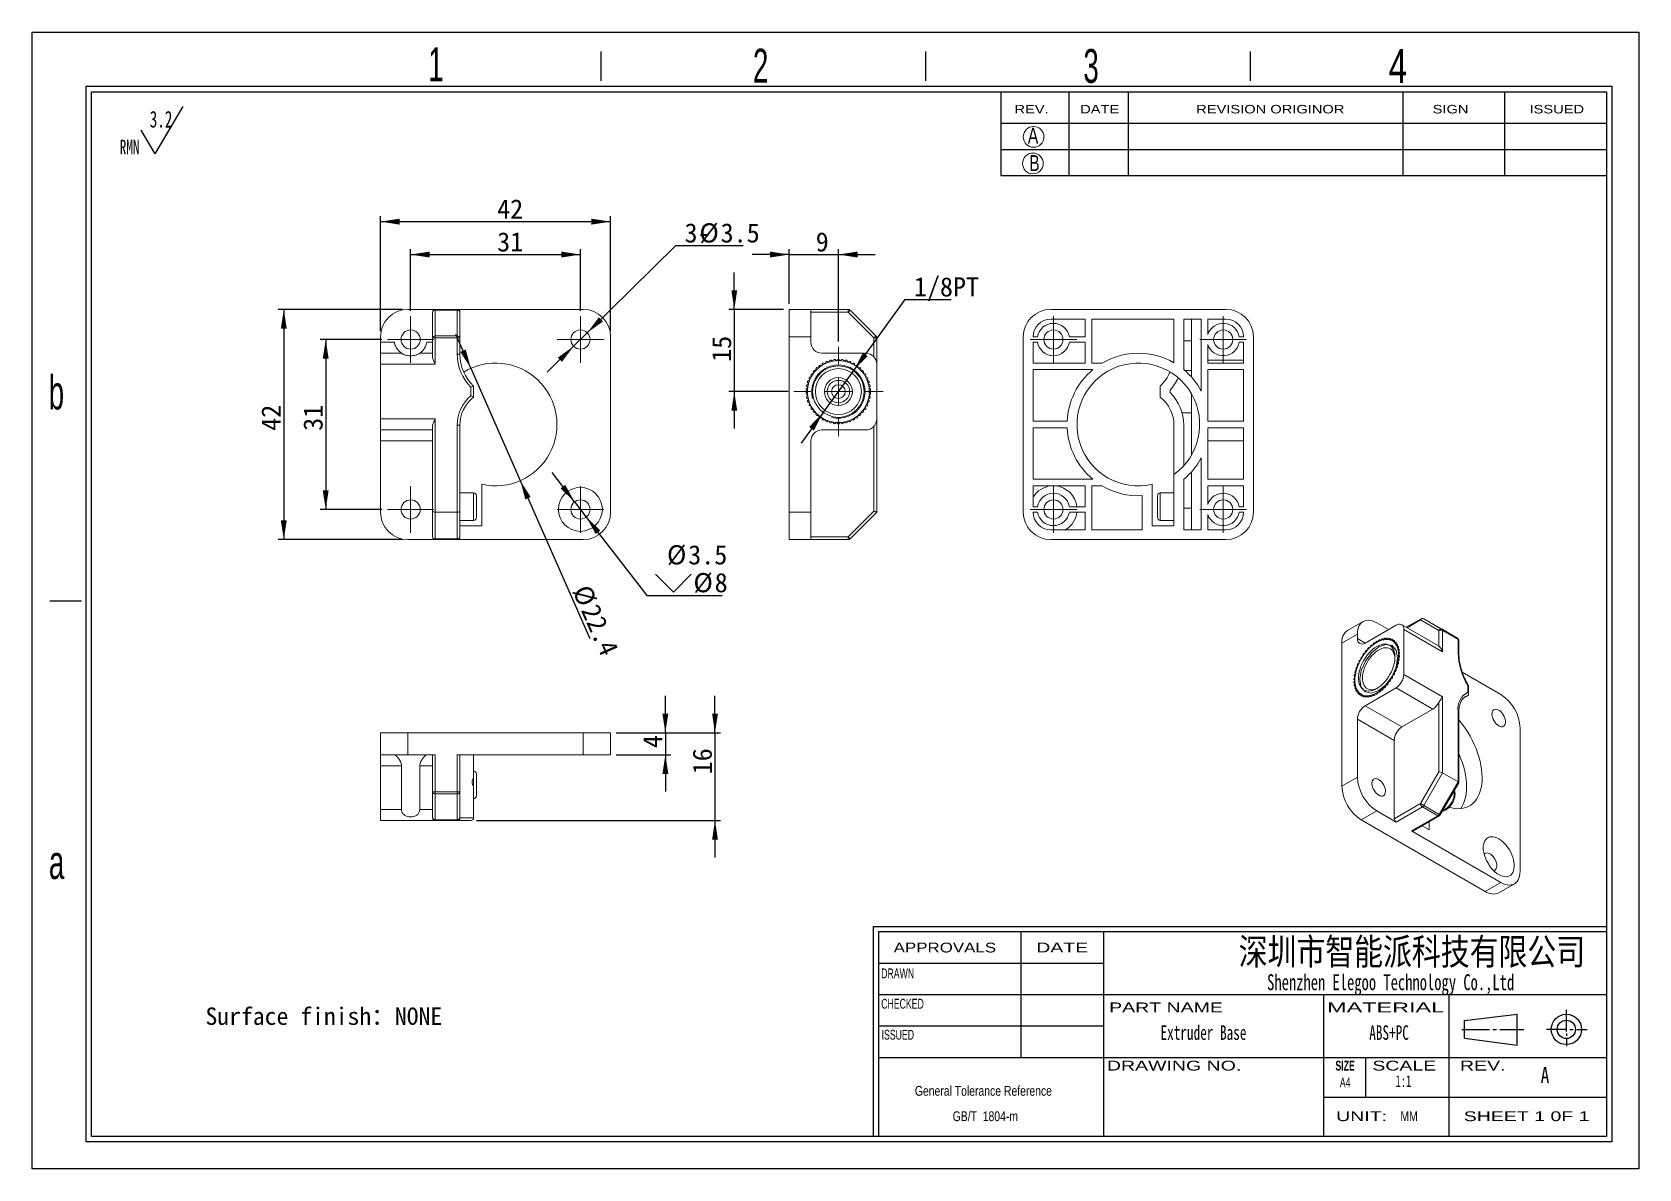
# Model space of a CAD drawing. Header units: millimetres. Extents: x 2 to 295, y 1 to 209.
import ezdxf

# ---------------------------------------------------------------- set-up
doc = ezdxf.new("R2010")
doc.units = ezdxf.units.MM
doc.linetypes.add('CENTER', pattern=[10.16, 6.35, -1.27, 1.27, -1.27])
doc.layers.add('DIM', color=5, linetype='Continuous')
doc.layers.add('SLD-0', color=179, linetype='Continuous')
doc.layers.add('中心线', color=1, linetype='CENTER', lineweight=15)
doc.styles.add('SLDTEXTSTYLE0', font='SIMSUN.TTC', dxfattribs={"width": 0.67})
doc.styles.add('SLDTEXTSTYLE1', font='SIMSUN.TTC', dxfattribs={"width": 0.67})
doc.styles.add('SLDTEXTSTYLE10', font='ARIAL.TTF', dxfattribs={"width": 1.7064})
doc.styles.add('SLDTEXTSTYLE11', font='SIMSUN.TTC', dxfattribs={"width": 0.8, "bigfont": 'bigfont'})
doc.styles.add('SLDTEXTSTYLE12', font='SIMSUN.TTC', dxfattribs={"width": 0.8})
doc.styles.add('SLDTEXTSTYLE13', font='SIMKAI.TTF', dxfattribs={"width": 0.67})
doc.styles.add('SLDTEXTSTYLE14', font='SIMSUN.TTC')
doc.styles.add('SLDTEXTSTYLE2', font='SIMSUN.TTC', dxfattribs={"bigfont": 'bigfont'})
doc.styles.add('SLDTEXTSTYLE3', font='ARIAL.TTF', dxfattribs={"width": 0.63516})
doc.styles.add('SLDTEXTSTYLE4', font='GOTHIC.TTF', dxfattribs={"width": 0.7304})
doc.styles.add('SLDTEXTSTYLE5', font='GOTHIC.TTF', dxfattribs={"width": 0.61171})
doc.styles.add('SLDTEXTSTYLE6', font='ARIALBD.TTF', dxfattribs={"width": 0.63516})
doc.styles.add('SLDTEXTSTYLE7', font='ARIAL.TTF', dxfattribs={"width": 1.422})
doc.styles.add('SLDTEXTSTYLE8', font='ARIAL.TTF', dxfattribs={"width": 0.7584})
doc.styles.add('SLDTEXTSTYLE9', font='ARIAL.TTF', dxfattribs={"width": 1.2324})
doc.dimstyles.new('SLDDIMSTYLE0', dxfattribs={"dimtxt": 3.5, "dimasz": 3.5, "dimexe": 0, "dimexo": 0.0625, "dimgap": 0.875, "dimtad": 2, "dimrnd": 1e-09, "dimzin": 12, "dimdsep": 46, "dimtxsty": 'SLDTEXTSTYLE0', "dimsah": 1, "dimcen": 0.09, "dimadec": 0, "dimazin": 3, "dimtfac": 1, "dimtofl": 0, "dimtmove": 0, "dimatfit": 3, "dimfxl": 0, "dimfrac": 2, "dimtolj": 1, "dimtzin": 12, "dimarcsym": 0})
doc.dimstyles.new('SLDDIMSTYLE1', dxfattribs={"dimtxt": 3.5, "dimasz": 3.5, "dimexe": 0, "dimexo": 0.0625, "dimgap": 0.875, "dimtad": 0, "dimtih": 1, "dimtoh": 1, "dimrnd": 1e-09, "dimzin": 12, "dimdsep": 46, "dimtxsty": 'SLDTEXTSTYLE0', "dimsah": 1, "dimcen": 0, "dimadec": 0, "dimazin": 3, "dimtfac": 1, "dimtmove": 0, "dimatfit": 3, "dimfxl": 0, "dimfrac": 2, "dimtolj": 1, "dimtzin": 12, "dimarcsym": 0})
doc.dimstyles.new('SLDDIMSTYLE2', dxfattribs={"dimtxt": 3.5, "dimasz": 3.5, "dimexe": 0, "dimexo": 0.0625, "dimgap": 0.875, "dimtad": 2, "dimrnd": 1e-09, "dimzin": 12, "dimdsep": 46, "dimtxsty": 'SLDTEXTSTYLE0', "dimsah": 1, "dimcen": 0.09, "dimadec": 0, "dimazin": 3, "dimtfac": 1, "dimtmove": 0, "dimatfit": 0, "dimfxl": 0, "dimfrac": 2, "dimtolj": 1, "dimtzin": 12, "dimarcsym": 0})
doc.dimstyles.new('SLDDIMSTYLE3', dxfattribs={"dimtxt": 3.5, "dimasz": 3.5, "dimexe": 0, "dimexo": 0.0625, "dimgap": 0.875, "dimtad": 0, "dimtih": 1, "dimtoh": 1, "dimrnd": 1e-09, "dimzin": 12, "dimdsep": 46, "dimtxsty": 'SLDTEXTSTYLE0', "dimsah": 1, "dimcen": 0, "dimadec": 0, "dimazin": 3, "dimtfac": 1, "dimtmove": 0, "dimatfit": 3, "dimfxl": 0, "dimfrac": 2, "dimtolj": 1, "dimtzin": 12, "dimarcsym": 0})

msp = doc.modelspace()

# ---------------------------------------------------------------- texts
at = {"color": 7, "linetype": 'Continuous', "lineweight": 0, "attachment_point": 1}
for s, insert, char_height, style in [('Surface finish\\M+18146NONE', (33.462, 30.731), 3.175, 'SLDTEXTSTYLE2'), ('Extruder Base', (207.795, 27.477), 2.64583, 'SLDTEXTSTYLE1'), ('ABS+PC', (245.89, 27.477), 2.6458, 'SLDTEXTSTYLE1'), ('1:1', (250.69, 18.366), 2.1167, 'SLDTEXTSTYLE0')]:
    msp.add_mtext(s, dxfattribs=dict(at, insert=insert, char_height=char_height, style=style))
at = {"layer": 'SLD-0'}
for s, insert, char_height, attachment_point, style in [('1', (74.111, 205.899), 6.172, 1, 'SLDTEXTSTYLE5'), ('2', (133.388, 205.655), 6.172, 1, 'SLDTEXTSTYLE5'), ('3', (193.707, 205.593), 6.172, 1, 'SLDTEXTSTYLE5'), ('4', (249.441, 205.587), 6.172, 1, 'SLDTEXTSTYLE4'), ('A', (183.578, 191.252), 2.903, 1, 'SLDTEXTSTYLE4'), ('B', (183.832, 186.237), 2.903, 1, 'SLDTEXTSTYLE4'), ('b', (4.835, 146.019), 6.172, 1, 'SLDTEXTSTYLE5'), ('a', (4.88, 60.351), 6.172, 1, 'SLDTEXTSTYLE5'), ('\\M+1905B圳\\M+18E73\\M+19271\\M+1945C\\M+19468\\M+189C8\\M+18B5A\\M+1974C\\M+18CC0\\M+18CF6\\M+18E69', (253.676, 43.337), 4.82808, 2, 'SLDTEXTSTYLE11'), ('A', (277.178, 19.854), 2.91, 1, 'SLDTEXTSTYLE12')]:
    msp.add_mtext(s, dxfattribs=dict(at, insert=insert, char_height=char_height, attachment_point=attachment_point, style=style))
at = {"layer": 'SLD-0', "color": 179}
for s, insert, char_height, attachment_point, style in [('REV.', (181.129, 195.4), 1.5536, 1, 'SLDTEXTSTYLE9'), ('DATE', (193.126, 195.4), 1.5536, 1, 'SLDTEXTSTYLE9'), ('REVISION ORIGINOR', (214.308, 195.4), 1.55363, 1, 'SLDTEXTSTYLE9'), ('SIGN', (257.466, 195.4), 1.5536, 1, 'SLDTEXTSTYLE9'), ('ISSUED', (275.148, 195.4), 1.5536, 1, 'SLDTEXTSTYLE9'), ('APPROVALS', (168.427, 42.563), 1.7927, 2, 'SLDTEXTSTYLE9'), ('DATE', (189.85, 42.563), 1.7927, 2, 'SLDTEXTSTYLE7'), ('DRAWN', (159.804, 37.853), 1.7927, 2, 'SLDTEXTSTYLE3'), ('Shenzhen Elegoo Technology Co.,Ltd', (249.798, 36.8), 2.91042, 2, 'SLDTEXTSTYLE13'), ('CHECKED', (160.696, 32.315), 1.7927, 2, 'SLDTEXTSTYLE3'), ('PART NAME', (208.794, 31.645), 1.7927, 2, 'SLDTEXTSTYLE7'), ('MATERIAL', (248.88, 31.645), 1.7927, 2, 'SLDTEXTSTYLE10'), ('ISSUED', (159.837, 26.654), 1.7927, 2, 'SLDTEXTSTYLE3'), ('DRAWING NO.', (210.268, 21.022), 1.79265, 2, 'SLDTEXTSTYLE7'), ('SIZE', (241.479, 21.022), 1.7927, 2, 'SLDTEXTSTYLE6'), ('SCALE', (252.289, 21.022), 1.7927, 2, 'SLDTEXTSTYLE7'), ('REV.', (266.61, 21.022), 1.7927, 2, 'SLDTEXTSTYLE7'), ('A4', (241.49, 17.953), 1.7927, 2, 'SLDTEXTSTYLE3'), ('UNIT:', (244.499, 11.791), 1.7927, 2, 'SLDTEXTSTYLE7'), ('MM', (253.161, 11.791), 1.7927, 2, 'SLDTEXTSTYLE8'), ('SHEET 1 0F 1', (274.62, 11.791), 1.79265, 2, 'SLDTEXTSTYLE7')]:
    msp.add_mtext(s, dxfattribs=dict(at, insert=insert, char_height=char_height, attachment_point=attachment_point, style=style))

# ---------------------------------------------------------------- blocks, each defined once
blk = doc.blocks.new('SW_NOTE_0')
at = {"layer": 'SLD-0', "color": 0}
for q in [(11.56, 9.16), (3.9, 4.83)]:
    blk.add_line((6.45, 0.49), q, dxfattribs=at)
at = {"layer": 'SLD-0', "color": 0, "attachment_point": 1, "style": 'SLDTEXTSTYLE0'}
for s, insert, char_height in [('3.2', (5.48, 8.35), 3.032), ('RMN', (0, 3.08), 2.646)]:
    blk.add_mtext(s, dxfattribs=dict(at, insert=insert, char_height=char_height))
blk = doc.blocks.new('SW_NOTE_1')
at = {"layer": 'SLD-0', "color": 0, "char_height": 1.7927, "attachment_point": 2, "style": 'SLDTEXTSTYLE8'}
for s, insert in [('General Tolerance Reference ', (13.02, 2.31)), (' GB/T  1804-m', (13.11, -2.32))]:
    blk.add_mtext(s, dxfattribs=dict(at, insert=insert))
blk = doc.blocks.new('_D')
at = {"layer": 'DIM'}
for p, q in [((70.9, 157.85), (70.9, 169.1)), ((70.9, 168.1), (101.9, 168.1)), ((101.9, 157.85), (101.9, 169.1))]:
    blk.add_line(p, q, dxfattribs=at)
for points in [[(70.9, 168.1), (74.4, 167.56), (74.4, 168.64)], [(101.9, 168.1), (98.4, 168.64), (98.4, 167.56)]]:
    blk.add_solid(points, dxfattribs=at)
at = {"layer": 'DIM', "insert": (86.69, 172.17), "char_height": 3.5, "attachment_point": 1, "style": 'SLDTEXTSTYLE14'}
blk.add_mtext('31', dxfattribs=at)
blk = doc.blocks.new('_D_1')
at = {"layer": 'DIM'}
for p, q in [((65.65, 152.6), (54.4, 152.6)), ((55.4, 152.6), (55.4, 121.6)), ((65.65, 121.6), (54.4, 121.6))]:
    blk.add_line(p, q, dxfattribs=at)
for points in [[(55.4, 152.6), (54.86, 149.1), (55.94, 149.1)], [(55.4, 121.6), (55.94, 125.1), (54.86, 125.1)]]:
    blk.add_solid(points, dxfattribs=at)
at = {"layer": 'DIM', "insert": (51.33, 135.94), "char_height": 3.5, "attachment_point": 1, "rotation": 90, "style": 'SLDTEXTSTYLE14'}
blk.add_mtext('31', dxfattribs=at)
blk = doc.blocks.new('_D_2')
at = {"layer": 'DIM'}
for p, q in [((65.4, 154.1), (65.4, 175.1)), ((65.4, 174.1), (107.4, 174.1)), ((107.4, 154.1), (107.4, 175.1))]:
    blk.add_line(p, q, dxfattribs=at)
for points in [[(65.4, 174.1), (68.9, 173.56), (68.9, 174.64)], [(107.4, 174.1), (103.9, 174.64), (103.9, 173.56)]]:
    blk.add_solid(points, dxfattribs=at)
at = {"layer": 'DIM', "insert": (86.69, 178.17), "char_height": 3.5, "attachment_point": 1, "style": 'SLDTEXTSTYLE14'}
blk.add_mtext('42', dxfattribs=at)
blk = doc.blocks.new('_D_3')
at = {"layer": 'DIM'}
for p, q in [((69.4, 158.1), (46.75, 158.1)), ((47.75, 158.1), (47.75, 116.1)), ((69.4, 116.1), (46.75, 116.1))]:
    blk.add_line(p, q, dxfattribs=at)
for points in [[(47.75, 158.1), (47.21, 154.6), (48.29, 154.6)], [(47.75, 116.1), (48.29, 119.6), (47.21, 119.6)]]:
    blk.add_solid(points, dxfattribs=at)
at = {"layer": 'DIM', "insert": (43.67, 135.94), "char_height": 3.5, "attachment_point": 1, "rotation": 90, "style": 'SLDTEXTSTYLE14'}
blk.add_mtext('42', dxfattribs=at)
blk = doc.blocks.new('_D_4')
at = {"layer": 'DIM'}
for p, q in [((103.15, 153.83), (119.31, 169.72)), ((119.31, 169.72), (131.58, 169.72)), ((100.65, 151.37), (103.15, 153.83)), ((100.65, 151.37), (95.85, 146.65))]:
    blk.add_line(p, q, dxfattribs=at)
for points in [[(103.15, 153.83), (106.02, 155.9), (105.27, 156.66)], [(100.65, 151.37), (97.78, 149.3), (98.54, 148.53)]]:
    blk.add_solid(points, dxfattribs=at)
at = {"layer": 'DIM', "char_height": 3.5, "attachment_point": 1, "style": 'SLDTEXTSTYLE14'}
for s, insert in [('3-', (120.9, 173.8)), ('%%c', (123.62, 173.8)), ('3.5', (127.49, 173.8))]:
    blk.add_mtext(s, dxfattribs=dict(at, insert=insert))
blk = doc.blocks.new('SW_SYMBOL_HOLE_SINK')
at = {"layer": 'DIM', "color": 0}
for p, q in [((0, 875), (800, 75)), ((800, 75), (1600, 875))]:
    blk.add_line(p, q, dxfattribs=at)
blk = doc.blocks.new('_D_5')
at = {"layer": 'DIM'}
for p, q in [((100.83, 122.98), (96.72, 128.31)), ((100.83, 122.98), (102.97, 120.21)), ((102.97, 120.21), (114.01, 105.92)), ((114.01, 105.92), (127.76, 105.92))]:
    blk.add_line(p, q, dxfattribs=at)
for points in [[(100.83, 122.98), (99.12, 126.08), (98.26, 125.42)], [(102.97, 120.21), (104.68, 117.11), (105.54, 117.77)]]:
    blk.add_solid(points, dxfattribs=at)
at = {"layer": 'DIM', "xscale": 0.004072727272727273, "yscale": 0.004072727272727273, "zscale": 0.004072727272727273}
blk.add_blockref('SW_SYMBOL_HOLE_SINK', (115.6, 106.21), dxfattribs=at)
at = {"layer": 'DIM', "char_height": 3.5, "attachment_point": 1, "style": 'SLDTEXTSTYLE14'}
for s, insert in [('%%c', (117.7, 115.07)), ('3.5', (121.57, 115.07)), ('%%c', (122.53, 109.99)), ('8', (126.4, 109.99))]:
    blk.add_mtext(s, dxfattribs=dict(at, insert=insert))
blk = doc.blocks.new('_D_6')
at = {"layer": 'DIM'}
for p, q in [((81.88, 147.35), (79.17, 153.51)), ((81.88, 147.35), (90.92, 126.85)), ((90.92, 126.85), (103.61, 98.04))]:
    blk.add_line(p, q, dxfattribs=at)
for points in [[(81.88, 147.35), (80.97, 150.77), (79.98, 150.33)], [(90.92, 126.85), (91.84, 123.43), (92.82, 123.86)]]:
    blk.add_solid(points, dxfattribs=at)
at = {"layer": 'DIM', "char_height": 3.5, "attachment_point": 1, "rotation": 293.7835, "style": 'SLDTEXTSTYLE14'}
for s, insert in [('%%c', (103.59, 108.2)), ('22.4', (105.15, 104.66))]:
    blk.add_mtext(s, dxfattribs=dict(at, insert=insert))
blk = doc.blocks.new('SW_CENTERMARKSYMBOL_0')
at = {"layer": '中心线', "color": 0}
for p, q in [((0, 2.5), (0, 4.25)), ((-2.5, 0), (-4.25, 0)), ((0, 0), (-2.5, 0)), ((0, 0), (0, 2.5)), ((0, 0), (0, -2.5)), ((0, 0), (2.5, 0)), ((2.5, 0), (4.25, 0)), ((0, -2.5), (0, -4.25))]:
    blk.add_line(p, q, dxfattribs=at)
blk = doc.blocks.new('SW_CENTERMARKSYMBOL_1')
at = {"layer": '中心线', "color": 0}
for p, q in [((0, 2.5), (0, 4.25)), ((-2.5, 0), (-4.25, 0)), ((0, 0), (-2.5, 0)), ((0, 0), (0, 2.5)), ((0, 0), (0, -2.5)), ((0, 0), (2.5, 0)), ((2.5, 0), (4.25, 0)), ((0, -2.5), (0, -4.25))]:
    blk.add_line(p, q, dxfattribs=at)
blk = doc.blocks.new('SW_CENTERMARKSYMBOL_2')
at = {"layer": '中心线', "color": 0}
for p, q in [((0, 2.5), (0, 4.25)), ((-2.5, 0), (-4.25, 0)), ((0, 0), (-2.5, 0)), ((0, 0), (0, 2.5)), ((0, 0), (0, -2.5)), ((0, 0), (2.5, 0)), ((2.5, 0), (4.25, 0)), ((0, -2.5), (0, -4.25))]:
    blk.add_line(p, q, dxfattribs=at)
blk = doc.blocks.new('SW_CENTERMARKSYMBOL_3')
at = {"layer": '中心线', "color": 0}
for p, q in [((0, 2.5), (0, 4.25)), ((-2.5, 0), (-4.25, 0)), ((0, 0), (-2.5, 0)), ((0, 0), (0, 2.5)), ((0, 0), (0, -2.5)), ((0, 0), (2.5, 0)), ((2.5, 0), (4.25, 0)), ((0, -2.5), (0, -4.25))]:
    blk.add_line(p, q, dxfattribs=at)
blk = doc.blocks.new('_D_7')
at = {"layer": 'DIM'}
for p, q in [((151.84, 147.03), (161.17, 159.88)), ((161.17, 159.88), (169.56, 159.88)), ((146.13, 139.16), (151.84, 147.03)), ((146.13, 139.16), (142.17, 133.71))]:
    blk.add_line(p, q, dxfattribs=at)
for points in [[(151.84, 147.03), (154.33, 149.55), (153.46, 150.18)], [(146.13, 139.16), (143.64, 136.65), (144.51, 136.01)]]:
    blk.add_solid(points, dxfattribs=at)
at = {"layer": 'DIM', "insert": (162.76, 163.96), "char_height": 3.5, "attachment_point": 1, "style": 'SLDTEXTSTYLE14'}
blk.add_mtext('1/8PT', dxfattribs=at)
blk = doc.blocks.new('_D_8')
at = {"layer": 'DIM'}
for p, q in [((129.98, 158.1), (129.98, 164.83)), ((138.98, 158.1), (128.98, 158.1)), ((129.98, 158.1), (129.98, 143.1)), ((139.83, 143.1), (128.98, 143.1)), ((129.98, 143.1), (129.98, 136.37))]:
    blk.add_line(p, q, dxfattribs=at)
for points in [[(129.98, 158.1), (130.52, 161.6), (129.45, 161.6)], [(129.98, 143.1), (129.45, 139.6), (130.52, 139.6)]]:
    blk.add_solid(points, dxfattribs=at)
at = {"layer": 'DIM', "insert": (125.91, 148.52), "char_height": 3.5, "attachment_point": 1, "rotation": 90, "style": 'SLDTEXTSTYLE14'}
blk.add_mtext('15', dxfattribs=at)
blk = doc.blocks.new('_D_9')
at = {"layer": 'DIM'}
for p, q in [((139.98, 168.1), (133.25, 168.1)), ((139.98, 159.1), (139.98, 169.1)), ((139.98, 168.1), (148.98, 168.1)), ((148.98, 152.25), (148.98, 169.1)), ((148.98, 168.1), (155.72, 168.1))]:
    blk.add_line(p, q, dxfattribs=at)
for points in [[(139.98, 168.1), (136.48, 168.64), (136.48, 167.56)], [(148.98, 168.1), (152.48, 167.56), (152.48, 168.64)]]:
    blk.add_solid(points, dxfattribs=at)
at = {"layer": 'DIM', "insert": (144.85, 172.17), "char_height": 3.5, "attachment_point": 1, "style": 'SLDTEXTSTYLE14'}
blk.add_mtext('9', dxfattribs=at)
blk = doc.blocks.new('SW_CENTERMARKSYMBOL_4')
at = {"layer": '中心线', "color": 0}
for p, q in [((0, 5), (0, 8.15)), ((-5, 0), (-8.15, 0)), ((0, 0), (-2.5, 0)), ((0, 0), (0, 2.5)), ((0, 0), (0, -2.5)), ((0, 0), (2.5, 0)), ((5, 0), (8.15, 0)), ((0, -5), (0, -8.15))]:
    blk.add_line(p, q, dxfattribs=at)
blk = doc.blocks.new('_D_10')
at = {"layer": 'DIM'}
for p, q in [((117.4, 80.85), (117.4, 87.58)), ((108.4, 80.85), (118.4, 80.85)), ((117.4, 80.85), (117.4, 76.85)), ((108.4, 76.85), (118.4, 76.85)), ((117.4, 76.85), (117.4, 70.12))]:
    blk.add_line(p, q, dxfattribs=at)
for points in [[(117.4, 80.85), (117.94, 84.35), (116.86, 84.35)], [(117.4, 76.85), (116.86, 73.35), (117.94, 73.35)]]:
    blk.add_solid(points, dxfattribs=at)
at = {"layer": 'DIM', "insert": (113.33, 78.06), "char_height": 3.5, "attachment_point": 1, "rotation": 90, "style": 'SLDTEXTSTYLE14'}
blk.add_mtext('4', dxfattribs=at)
blk = doc.blocks.new('_D_11')
at = {"layer": 'DIM'}
for p, q in [((126.46, 80.85), (126.46, 87.58)), ((108.4, 80.85), (127.46, 80.85)), ((126.46, 80.85), (126.46, 64.85)), ((82.9, 64.85), (127.46, 64.85)), ((126.46, 64.85), (126.46, 58.12))]:
    blk.add_line(p, q, dxfattribs=at)
for points in [[(126.46, 80.85), (127, 84.35), (125.93, 84.35)], [(126.46, 64.85), (125.93, 61.35), (127, 61.35)]]:
    blk.add_solid(points, dxfattribs=at)
at = {"layer": 'DIM', "insert": (122.39, 73.27), "char_height": 3.5, "attachment_point": 1, "rotation": 90, "style": 'SLDTEXTSTYLE14'}
blk.add_mtext('16', dxfattribs=at)
blk = doc.blocks.new('SW_CENTERMARKSYMBOL_5')
at = {"layer": '中心线', "color": 0}
for p, q in [((0, 2.5), (0, 4.25)), ((-2.5, 0), (-4.25, 0)), ((0, 0), (-2.5, 0)), ((0, 0), (0, 2.5)), ((0, 0), (0, -2.5)), ((0, 0), (2.5, 0)), ((2.5, 0), (4.25, 0)), ((0, -2.5), (0, -4.25))]:
    blk.add_line(p, q, dxfattribs=at)
blk = doc.blocks.new('SW_CENTERMARKSYMBOL_6')
at = {"layer": '中心线', "color": 0}
for p, q in [((0, 2.5), (0, 4.25)), ((-2.5, 0), (-4.25, 0)), ((0, 0), (-2.5, 0)), ((0, 0), (0, 2.5)), ((0, 0), (0, -2.5)), ((0, 0), (2.5, 0)), ((2.5, 0), (4.25, 0)), ((0, -2.5), (0, -4.25))]:
    blk.add_line(p, q, dxfattribs=at)
blk = doc.blocks.new('SW_CENTERMARKSYMBOL_7')
at = {"layer": '中心线', "color": 0}
for p, q in [((0, 2.5), (0, 4.25)), ((-2.5, 0), (-4.25, 0)), ((0, 0), (-2.5, 0)), ((0, 0), (0, 2.5)), ((0, 0), (0, -2.5)), ((0, 0), (2.5, 0)), ((2.5, 0), (4.25, 0)), ((0, -2.5), (0, -4.25))]:
    blk.add_line(p, q, dxfattribs=at)
blk = doc.blocks.new('SW_CENTERMARKSYMBOL_8')
at = {"layer": '中心线', "color": 0}
for p, q in [((0, 2.5), (0, 4.25)), ((-2.5, 0), (-4.25, 0)), ((0, 0), (-2.5, 0)), ((0, 0), (0, 2.5)), ((0, 0), (0, -2.5)), ((0, 0), (2.5, 0)), ((2.5, 0), (4.25, 0)), ((0, -2.5), (0, -4.25))]:
    blk.add_line(p, q, dxfattribs=at)

# ---------------------------------------------------------------- dimensions: what is measured, and where the dimension line sits
at = {"layer": 'DIM'}
for base, p1, p2, picture, middle in [((107.401, 174.098), (65.401, 153.098), (107.401, 153.098), '_D_2', (88.053, 174.098)), ((101.901, 168.098), (70.901, 156.848), (101.901, 156.848), '_D', (88.053, 168.098))]:
    dim = msp.add_linear_dim(base=base, p1=p1, p2=p2, dimstyle='SLDDIMSTYLE0', dxfattribs=at)
    dim.commit()
    dim.dimension.update_dxf_attribs({"geometry": picture, "text_midpoint": middle, "dimtype": 160})
for p1, p2, text, picture, middle in [((103.148, 153.825), (100.653, 151.371), '3-<>', '_D_4', (126.238, 172.26)), ((102.971, 120.213), (100.831, 122.983), '<>\\P{\\fGDT;w}%%c8', '_D_5', (121.679, 110.995))]:
    dim = msp.add_diameter_dim_2p(p1=p1, p2=p2, text=text, dimstyle='SLDDIMSTYLE1', dxfattribs=at)
    dim.commit()
    dim.dimension.update_dxf_attribs({"geometry": picture, "text_midpoint": middle, "dimtype": 163})
for base, p1, p2, angle, dimstyle, picture, middle in [((148.984, 168.098), (139.984, 158.098), (148.984, 151.248), 0, 'SLDDIMSTYLE2', '_D_9', (145.534, 168.098)), ((129.984, 143.098), (139.984, 158.098), (140.834, 143.098), 90, 'SLDDIMSTYLE2', '_D_8', (129.984, 149.876)), ((47.747, 116.098), (70.401, 158.098), (70.401, 116.098), 90, 'SLDDIMSTYLE0', '_D_3', (47.747, 137.297)), ((55.401, 121.598), (66.651, 152.598), (66.651, 121.598), 90, 'SLDDIMSTYLE0', '_D_1', (55.401, 137.297)), ((126.464, 64.85), (107.401, 80.85), (81.901, 64.85), 90, 'SLDDIMSTYLE2', '_D_11', (126.464, 74.63)), ((117.401, 76.85), (107.401, 80.85), (107.401, 76.85), 90, 'SLDDIMSTYLE2', '_D_10', (117.401, 78.74))]:
    dim = msp.add_linear_dim(base=base, p1=p1, p2=p2, angle=angle, dimstyle=dimstyle, dxfattribs=at)
    dim.commit()
    dim.dimension.update_dxf_attribs({"geometry": picture, "text_midpoint": middle, "dimtype": 160})
dim = msp.add_diameter_dim_2p(p1=(151.842, 147.034), p2=(146.127, 139.161), text='1/8PT', dimstyle='SLDDIMSTYLE3', override={"dimpost": '<>'}, dxfattribs=at)
dim.commit()
dim.dimension.update_dxf_attribs({"geometry": '_D_7', "text_midpoint": (166.159, 161.921), "dimtype": 163})
dim = msp.add_linear_dim(base=(90.917, 126.849), p1=(81.884, 147.347), p2=(90.917, 126.849), angle=293.78354, text='%%c<>', dimstyle='SLDDIMSTYLE2', dxfattribs=at)
dim.commit()
dim.dimension.update_dxf_attribs({"geometry": '_D_6', "text_midpoint": (101.737, 102.299), "dimtype": 160})

# ---------------------------------------------------------------- linework, layer by layer
at = {"color": 7, "linetype": 'Continuous', "lineweight": 15}
for p, q in [((75.401, 158.098), (70.401, 158.098)), ((74.901, 152.891), (74.901, 157.598)), ((75.401, 158.098), (75.401, 157.951)), ((75.401, 158.098), (79.401, 158.098)), ((75.401, 157.951), (75.401, 153.244)), ((79.401, 157.951), (75.401, 157.951)), ((79.401, 158.098), (79.401, 157.951)), ((102.401, 158.098), (79.401, 158.098)), ((79.401, 153.244), (79.401, 157.951)), ((79.901, 157.598), (79.901, 152.891)), ((143.984, 158.098), (139.984, 158.098)), ((139.984, 158.098), (139.984, 153.098)), ((143.984, 158.098), (143.984, 153.098)), ((143.984, 158.098), (150.777, 158.098)), ((150.777, 157.598), (143.984, 157.598)), ((150.777, 158.098), (150.777, 157.598)), ((155.484, 152.891), (150.777, 157.598)), ((151.131, 157.951), (155.838, 153.244)), ((187.737, 158.098), (219.737, 158.098)), ((194.037, 156.298), (187.737, 156.298)), ((194.037, 156.298), (194.037, 153.098)), ((210.237, 156.298), (195.237, 156.298)), ((195.237, 148.298), (195.237, 156.298)), ((210.237, 148.356), (210.237, 156.298)), ((215.237, 156.298), (212.037, 156.298)), ((212.037, 156.298), (212.037, 147.103)), ((213.437, 145.753), (213.437, 156.298)), ((215.237, 143.16), (215.237, 156.298)), ((219.737, 156.298), (216.437, 156.298)), ((216.437, 156.298), (216.437, 153.527)), ((65.401, 153.098), (65.401, 152.098)), ((74.901, 152.891), (75.401, 152.891)), ((74.901, 149.421), (74.901, 152.891)), ((75.401, 153.244), (75.401, 152.891)), ((75.401, 153.244), (79.401, 153.244)), ((75.401, 152.891), (75.401, 148.098)), ((79.401, 152.891), (75.401, 152.891)), ((79.401, 153.244), (79.401, 152.891)), ((79.401, 149.907), (79.401, 152.891)), ((79.901, 152.891), (79.401, 152.891)), ((79.901, 152.891), (79.901, 149.907)), ((107.401, 121.098), (107.401, 153.098)), ((139.984, 153.098), (139.984, 121.098)), ((143.984, 153.098), (139.984, 153.098)), ((143.984, 153.098), (143.984, 152.098)), ((155.484, 149.421), (155.484, 152.891)), ((155.484, 152.891), (155.984, 152.891)), ((155.984, 152.891), (155.984, 148.098)), ((182.737, 121.098), (182.737, 153.098)), ((185.329, 153.098), (184.537, 153.098)), ((194.037, 153.098), (191.144, 153.098)), ((222.937, 153.098), (222.144, 153.098)), ((224.737, 153.098), (224.737, 121.098)), ((65.401, 152.098), (67.943, 152.098)), ((65.401, 150.098), (65.401, 152.098)), ((65.401, 150.098), (69.242, 150.098)), ((65.401, 148.098), (65.401, 150.098)), ((69.224, 150.11), (69.224, 150.098)), ((72.559, 150.098), (74.901, 150.098)), ((72.578, 150.11), (72.578, 150.098)), ((73.859, 152.098), (74.901, 152.098)), ((79.901, 149.907), (79.401, 149.907)), ((153.984, 150.098), (145.984, 150.098)), ((184.537, 152.098), (184.537, 148.298)), ((185.329, 152.098), (184.537, 152.098)), ((194.037, 152.098), (191.144, 152.098)), ((194.037, 152.098), (194.037, 148.298)), ((213.437, 152.352), (212.037, 152.352)), ((216.437, 151.669), (216.437, 148.298)), ((222.937, 152.098), (222.144, 152.098)), ((222.937, 148.298), (222.937, 152.098)), ((65.401, 148.098), (65.401, 138.098)), ((75.401, 148.098), (65.401, 148.098)), ((155.984, 148.098), (155.984, 138.098)), ((194.037, 148.298), (184.537, 148.298)), ((184.537, 147.098), (195.43, 147.098)), ((184.537, 147.098), (184.537, 137.698)), ((197.137, 148.298), (195.237, 148.298)), ((212.221, 146.948), (213.437, 146.948)), ((216.437, 148.821), (222.937, 148.821)), ((222.937, 148.298), (216.437, 148.298)), ((216.437, 147.098), (222.937, 147.098)), ((216.437, 147.098), (216.437, 137.698)), ((222.937, 137.698), (222.937, 147.098)), ((81.901, 142.336), (81.901, 143.887)), ((82.401, 144.098), (82.401, 142.098)), ((207.737, 142.098), (207.737, 144.098)), ((209.537, 142.912), (209.537, 143.369)), ((213.437, 142.697), (213.437, 131.499)), ((65.401, 138.098), (75.401, 138.098)), ((65.401, 136.098), (65.401, 138.098)), ((75.401, 138.098), (75.401, 121.098)), ((155.984, 138.098), (155.984, 121.098)), ((211.719, 139.248), (213.437, 139.248)), ((74.901, 136.098), (65.401, 136.098)), ((65.401, 134.098), (65.401, 136.098)), ((74.901, 121.305), (74.901, 136.775)), ((79.401, 121.098), (79.401, 136.974)), ((79.401, 136.974), (79.901, 136.974)), ((79.901, 136.974), (79.901, 121.305)), ((153.984, 136.098), (145.984, 136.098)), ((155.484, 121.305), (155.484, 136.775)), ((190.75, 137.698), (184.537, 137.698)), ((190.75, 136.498), (184.537, 136.498)), ((184.537, 136.498), (184.537, 127.098)), ((210.237, 127.977), (210.237, 136.974)), ((212.037, 129.578), (212.037, 136.974)), ((222.937, 137.698), (216.437, 137.698)), ((216.437, 136.498), (216.437, 127.098)), ((222.937, 136.498), (216.437, 136.498)), ((222.937, 127.098), (222.937, 136.498)), ((74.901, 134.098), (65.401, 134.098)), ((65.401, 134.098), (65.401, 121.098)), ((143.984, 134.098), (143.984, 121.098)), ((216.437, 134.098), (222.937, 134.098)), ((215.237, 117.898), (215.237, 131.036)), ((83.901, 126.18), (83.901, 118.598)), ((184.537, 127.098), (195.43, 127.098)), ((206.237, 126.18), (206.237, 118.598)), ((210.237, 118.598), (210.237, 127.977)), ((212.037, 127.092), (212.037, 117.898)), ((213.437, 117.898), (213.437, 128.443)), ((222.937, 127.098), (216.437, 127.098)), ((82.401, 124.598), (79.901, 124.598)), ((82.901, 124.098), (82.901, 120.098)), ((194.037, 125.898), (184.537, 125.898)), ((184.537, 125.898), (184.537, 122.098)), ((194.037, 122.098), (194.037, 125.898)), ((195.237, 125.898), (195.237, 117.898)), ((195.237, 125.898), (197.137, 125.898)), ((204.437, 117.898), (204.437, 124.117)), ((207.237, 120.098), (207.237, 124.098)), ((210.237, 124.598), (207.737, 124.598)), ((216.437, 125.898), (222.937, 125.898)), ((216.437, 125.898), (216.437, 122.527)), ((222.937, 122.098), (222.937, 125.898)), ((74.901, 116.598), (74.901, 121.305)), ((75.401, 121.098), (79.401, 121.098)), ((75.401, 121.098), (75.401, 116.244)), ((79.401, 116.244), (79.401, 121.098)), ((79.901, 121.305), (79.901, 116.598)), ((143.984, 121.098), (139.984, 121.098)), ((139.984, 121.098), (139.984, 116.098)), ((143.984, 121.098), (143.984, 116.098)), ((150.777, 116.598), (155.484, 121.305)), ((155.984, 121.098), (151.131, 116.244)), ((185.329, 122.098), (184.537, 122.098)), ((185.329, 121.098), (184.537, 121.098)), ((194.037, 122.098), (191.144, 122.098)), ((194.037, 121.098), (191.144, 121.098)), ((194.037, 117.898), (194.037, 121.098)), ((213.437, 121.843), (212.037, 121.843)), ((216.437, 120.669), (216.437, 117.898)), ((222.937, 122.098), (222.144, 122.098)), ((222.937, 121.098), (222.144, 121.098)), ((79.901, 119.598), (82.401, 119.598)), ((83.901, 118.598), (79.901, 118.598)), ((187.737, 117.898), (194.037, 117.898)), ((195.237, 117.898), (204.437, 117.898)), ((206.237, 118.598), (210.237, 118.598)), ((207.737, 119.598), (210.237, 119.598)), ((212.037, 117.898), (215.237, 117.898)), ((216.437, 117.898), (219.737, 117.898)), ((70.401, 116.098), (75.401, 116.098)), ((75.401, 116.244), (79.401, 116.244)), ((75.401, 116.244), (75.401, 116.098)), ((79.401, 116.098), (75.401, 116.098)), ((79.401, 116.244), (79.401, 116.098)), ((79.401, 116.098), (102.401, 116.098)), ((143.984, 116.098), (139.984, 116.098)), ((143.984, 116.598), (150.777, 116.598)), ((150.777, 116.098), (143.984, 116.098)), ((150.777, 116.598), (150.777, 116.098)), ((219.737, 116.098), (187.737, 116.098)), ((244.759, 101.151), (241.931, 99.518)), ((250.795, 100.494), (245.138, 97.228)), ((249.381, 99.678), (247.259, 100.903)), ((258.512, 96.715), (251.795, 100.593)), ((255.348, 101.66), (252.647, 100.101)), ((258.573, 99.509), (255.244, 101.431)), ((255.848, 101.66), (259.176, 99.738)), ((258.676, 100.027), (255.848, 101.66)), ((262.005, 98.105), (258.676, 100.027)), ((259.176, 99.738), (262.005, 98.105)), ((243.724, 98.861), (240.895, 97.229)), ((240.895, 97.229), (240.895, 71.099)), ((243.724, 98.861), (243.724, 98.045)), ((252.209, 99.677), (252.209, 91.512)), ((259.28, 95.595), (252.209, 99.677)), ((258.573, 96.675), (258.573, 99.509)), ((259.28, 99.509), (259.28, 95.595)), ((262.108, 97.876), (259.28, 99.509)), ((262.108, 95.44), (262.108, 97.876)), ((262.255, 95.236), (262.255, 97.672)), ((258.512, 96.715), (258.573, 96.675)), ((252.209, 91.512), (259.28, 87.43)), ((269.887, 87.841), (262.88, 91.885)), ((250.795, 89.062), (245.138, 85.797)), ((257.512, 85.184), (250.795, 89.062)), ((263.876, 88.237), (263.876, 89.503)), ((264.023, 87.898), (264.023, 89.419)), ((245.138, 85.797), (251.855, 81.919)), ((257.512, 85.184), (251.855, 81.919)), ((258.573, 73.718), (258.573, 86.35)), ((259.28, 87.43), (259.28, 73.549)), ((263.876, 87.634), (263.133, 87.206)), ((263.474, 87.458), (263.455, 87.447)), ((243.724, 83.347), (243.724, 72.732)), ((250.441, 79.469), (243.724, 83.347)), ((262.108, 71.916), (262.108, 84.88)), ((262.255, 71.761), (262.255, 84.675)), ((65.401, 76.85), (65.401, 80.85)), ((70.401, 80.85), (65.401, 80.85)), ((70.401, 76.85), (70.401, 80.85)), ((102.401, 80.85), (70.401, 80.85)), ((102.401, 76.85), (102.401, 80.85)), ((107.401, 80.85), (102.401, 80.85)), ((107.401, 76.85), (107.401, 80.85)), ((250.441, 79.469), (250.441, 65.18)), ((273.422, 55.588), (273.422, 81.717)), ((70.401, 76.85), (65.401, 76.85)), ((65.401, 74.85), (65.401, 76.85)), ((75.401, 76.85), (70.401, 76.85)), ((74.901, 70.057), (74.901, 76.85)), ((75.401, 76.85), (75.401, 70.057)), ((102.401, 76.85), (79.401, 76.85)), ((79.401, 70.057), (79.401, 76.85)), ((79.901, 76.85), (79.901, 70.057)), ((82.401, 72.6), (82.401, 76.85)), ((107.401, 76.85), (102.401, 76.85)), ((69.224, 74.85), (65.401, 74.85)), ((65.401, 66.85), (65.401, 74.85)), ((69.224, 75.074), (69.224, 74.85)), ((69.242, 66.85), (69.242, 74.85)), ((72.559, 74.85), (72.559, 66.85)), ((72.578, 75.074), (72.578, 74.85)), ((74.901, 74.85), (72.578, 74.85)), ((82.901, 73.35), (82.901, 71.35)), ((255.244, 67.953), (258.573, 73.718)), ((259.28, 73.549), (255.848, 67.604)), ((259.28, 73.549), (262.108, 71.916)), ((82.401, 65.35), (82.401, 71.1)), ((82.901, 71.35), (82.901, 69.35)), ((243.724, 72.732), (240.895, 71.099)), ((258.676, 65.971), (262.108, 71.916)), ((258.859, 65.866), (262.248, 71.734)), ((75.401, 70.057), (74.901, 70.057)), ((74.901, 65.35), (74.901, 70.057)), ((75.401, 70.057), (79.401, 70.057)), ((75.401, 70.057), (75.401, 69.704)), ((79.401, 69.704), (75.401, 69.704)), ((75.401, 69.704), (75.401, 64.997)), ((79.901, 70.057), (79.401, 70.057)), ((79.401, 70.057), (79.401, 69.704)), ((79.401, 64.997), (79.401, 69.704)), ((79.901, 70.057), (79.901, 65.35)), ((250.441, 65.18), (255.244, 67.953)), ((255.848, 67.604), (258.676, 65.971)), ((65.401, 66.85), (69.242, 66.85)), ((65.401, 64.85), (65.401, 66.85)), ((75.401, 64.85), (65.401, 64.85)), ((72.559, 66.85), (74.901, 66.85)), ((75.401, 64.997), (79.401, 64.997)), ((75.401, 64.997), (75.401, 64.85)), ((79.401, 64.85), (75.401, 64.85)), ((79.401, 64.997), (79.401, 64.85)), ((81.901, 64.85), (79.401, 64.85)), ((79.901, 65.35), (82.401, 65.35)), ((247.259, 66.608), (244.431, 64.976)), ((244.431, 64.976), (267.058, 51.913)), ((247.259, 66.608), (250.795, 64.567)), ((255.598, 67.34), (250.795, 64.567)), ((253.623, 62.935), (258.426, 65.707)), ((253.873, 62.91), (258.676, 65.683)), ((258.426, 65.707), (255.598, 67.34)), ((256.805, 64.602), (256.805, 63.139)), ((253.623, 62.935), (269.887, 53.546)), ((256.805, 63.139), (255.538, 63.871)), ((269.887, 53.546), (267.058, 51.913)), ((269.558, 51.666), (272.386, 53.298))]:
    msp.add_line(p, q, dxfattribs=at)
at = {"color": 8, "linetype": 'Continuous', "lineweight": 15}
for p, q in [((82.401, 119.598), (82.401, 124.598)), ((207.737, 124.598), (207.737, 119.598)), ((255.244, 101.431), (252.794, 100.016)), ((243.724, 98.045), (245.138, 97.228)), ((82.401, 71.096), (82.401, 72.6))]:
    msp.add_line(p, q, dxfattribs=at)
at = {"color": 7, "linetype": 'Continuous', "lineweight": 15, "flags": 128}
for points in [[(151.131, 157.951), (151.124, 157.945), (151.104, 157.925), (151.071, 157.892), (151.027, 157.848), (150.974, 157.794), (150.913, 157.733), (150.846, 157.667), (150.777, 157.598)], [(155.838, 153.244), (155.831, 153.238), (155.811, 153.217), (155.778, 153.185), (155.734, 153.141), (155.681, 153.087), (155.62, 153.026), (155.553, 152.96), (155.484, 152.891)], [(155.984, 121.098), (155.975, 121.102), (155.946, 121.114), (155.9, 121.133), (155.838, 121.159), (155.762, 121.19), (155.676, 121.226), (155.582, 121.265), (155.484, 121.305)], [(151.131, 116.244), (151.124, 116.251), (151.104, 116.271), (151.071, 116.304), (151.027, 116.348), (150.974, 116.401), (150.913, 116.463), (150.846, 116.529), (150.777, 116.598)], [(247.259, 100.903), (246.863, 101.106), (246.472, 101.255), (246.091, 101.348), (245.725, 101.384), (245.378, 101.363), (245.055, 101.285), (244.759, 101.151), (244.495, 100.962), (244.266, 100.721), (244.074, 100.431), (243.922, 100.095), (243.812, 99.719), (243.746, 99.306), (243.724, 98.861)], [(247.259, 88.124), (247.677, 88.39), (248.09, 88.704), (248.494, 89.062), (248.884, 89.461), (249.257, 89.895), (249.607, 90.36), (249.932, 90.852), (250.228, 91.364), (250.491, 91.891), (250.719, 92.428), (250.909, 92.968), (251.059, 93.505), (251.167, 94.034), (251.232, 94.549), (251.254, 95.043), (251.232, 95.513), (251.167, 95.952), (251.059, 96.356), (250.909, 96.72), (250.719, 97.041), (250.491, 97.315), (250.228, 97.538), (249.932, 97.709), (249.607, 97.825), (249.257, 97.886), (248.884, 97.89), (248.494, 97.837), (248.09, 97.729), (247.677, 97.566), (247.259, 97.351), (246.842, 97.084), (246.429, 96.77), (246.025, 96.412), (245.634, 96.014), (245.262, 95.579), (244.911, 95.114), (244.586, 94.622), (244.29, 94.11), (244.027, 93.583), (243.799, 93.046), (243.609, 92.507), (243.46, 91.969), (243.351, 91.44), (243.286, 90.926), (243.264, 90.431), (243.286, 89.961), (243.351, 89.522), (243.46, 89.118), (243.609, 88.754), (243.799, 88.433), (244.027, 88.159), (244.29, 87.936), (244.586, 87.765), (244.911, 87.649), (245.262, 87.589), (245.634, 87.584), (246.025, 87.637), (246.429, 87.745), (246.842, 87.908), (247.259, 88.124)], [(247.259, 88.899), (246.873, 88.703), (246.493, 88.56), (246.123, 88.475), (245.768, 88.446), (245.433, 88.476), (245.123, 88.564), (244.842, 88.708), (244.593, 88.906), (244.381, 89.157), (244.208, 89.455), (244.075, 89.798), (243.986, 90.181), (243.941, 90.599), (243.941, 91.045), (243.986, 91.514), (244.075, 92), (244.208, 92.495), (244.381, 92.994), (244.593, 93.49), (244.842, 93.975), (245.123, 94.444), (245.433, 94.889), (245.768, 95.306), (246.123, 95.687), (246.493, 96.029), (246.873, 96.326), (247.259, 96.575), (247.645, 96.772), (248.026, 96.914), (248.396, 97), (248.751, 97.028), (249.085, 96.998), (249.395, 96.91), (249.677, 96.766), (249.925, 96.568), (250.137, 96.317), (250.311, 96.019), (250.443, 95.676), (250.532, 95.293), (250.577, 94.876), (250.577, 94.429), (250.532, 93.96), (250.443, 93.474), (250.311, 92.979), (250.137, 92.48), (249.925, 91.984), (249.677, 91.499), (249.395, 91.03), (249.085, 90.585), (248.751, 90.169), (248.396, 89.787), (248.026, 89.445), (247.645, 89.148), (247.259, 88.899)], [(246.411, 96.832), (246.374, 96.856), (246.328, 96.859), (246.275, 96.841), (246.222, 96.804), (246.172, 96.752), (246.132, 96.688), (246.103, 96.619), (246.09, 96.551)], [(246.915, 97.21), (246.884, 97.241), (246.841, 97.253), (246.79, 97.244), (246.736, 97.215), (246.685, 97.168), (246.64, 97.108), (246.606, 97.04), (246.586, 96.971)], [(247.425, 97.517), (247.399, 97.556), (247.36, 97.576), (247.312, 97.576), (247.259, 97.555), (247.206, 97.515), (247.158, 97.459), (247.119, 97.394), (247.093, 97.325)], [(247.932, 97.748), (247.912, 97.795), (247.878, 97.823), (247.834, 97.831), (247.782, 97.819), (247.728, 97.786), (247.678, 97.736), (247.635, 97.675), (247.603, 97.606)], [(248.429, 97.901), (248.415, 97.953), (248.387, 97.99), (248.346, 98.006), (248.297, 98.002), (248.243, 97.978), (248.191, 97.935), (248.144, 97.877), (248.107, 97.811)], [(248.907, 97.972), (248.9, 98.03), (248.877, 98.073), (248.841, 98.098), (248.795, 98.103), (248.743, 98.087), (248.689, 98.051), (248.639, 97.999), (248.598, 97.935)], [(249.359, 97.961), (249.359, 98.023), (249.342, 98.073), (249.312, 98.106), (249.269, 98.119), (249.219, 98.111), (249.165, 98.083), (249.113, 98.037), (249.068, 97.978)], [(249.778, 97.868), (249.784, 97.933), (249.775, 97.988), (249.75, 98.029), (249.711, 98.05), (249.664, 98.051), (249.611, 98.031), (249.558, 97.992), (249.509, 97.938)], [(250.157, 97.693), (250.17, 97.761), (250.167, 97.821), (250.148, 97.868), (250.115, 97.898), (250.071, 97.907), (250.02, 97.896), (249.966, 97.864), (249.915, 97.816)], [(250.49, 97.44), (250.51, 97.509), (250.514, 97.573), (250.501, 97.626), (250.474, 97.664), (250.434, 97.682), (250.385, 97.679), (250.331, 97.655), (250.279, 97.613)], [(250.773, 97.113), (250.799, 97.183), (250.809, 97.249), (250.803, 97.308), (250.782, 97.352), (250.746, 97.378), (250.701, 97.384), (250.648, 97.369), (250.595, 97.334)], [(251, 96.717), (251.031, 96.786), (251.048, 96.854), (251.049, 96.917), (251.034, 96.967), (251.004, 97.002), (250.962, 97.016), (250.912, 97.01), (250.859, 96.983)], [(250.578, 94.431), (250.547, 94.753), (250.469, 95.121), (250.348, 95.449), (250.185, 95.732), (249.983, 95.968), (249.745, 96.151), (249.475, 96.28), (249.176, 96.351), (248.854, 96.365), (248.513, 96.321), (248.158, 96.219), (247.796, 96.061), (247.43, 95.85), (247.067, 95.589), (246.712, 95.281), (246.371, 94.932), (246.049, 94.546), (245.751, 94.13), (245.481, 93.69), (245.243, 93.232), (245.041, 92.763), (244.878, 92.291), (244.756, 91.822), (244.678, 91.365), (244.644, 90.925), (244.656, 90.509), (244.712, 90.125), (244.812, 89.776), (244.954, 89.47), (245.137, 89.209), (245.357, 89), (245.612, 88.844), (245.897, 88.743), (246.208, 88.7), (246.54, 88.716), (246.888, 88.789), (247.248, 88.919), (247.441, 89.01)], [(245.451, 95.89), (245.405, 95.897), (245.353, 95.883), (245.3, 95.849), (245.249, 95.799), (245.207, 95.736), (245.176, 95.668), (245.16, 95.599), (245.16, 95.537)], [(245.92, 96.39), (245.879, 96.405), (245.829, 96.4), (245.776, 96.374), (245.723, 96.33), (245.677, 96.272), (245.641, 96.205), (245.619, 96.136), (245.612, 96.07)], [(251.168, 96.259), (251.205, 96.325), (251.228, 96.394), (251.236, 96.46), (251.227, 96.516), (251.203, 96.558), (251.165, 96.581), (251.118, 96.583), (251.065, 96.564)], [(251.275, 95.744), (251.316, 95.808), (251.345, 95.877), (251.359, 95.945), (251.357, 96.006), (251.339, 96.054), (251.307, 96.084), (251.263, 96.095), (251.212, 96.085)], [(251.212, 93.953), (251.263, 94.002), (251.307, 94.063), (251.339, 94.131), (251.357, 94.2), (251.359, 94.263), (251.345, 94.315), (251.316, 94.35), (251.275, 94.366)], [(251.318, 95.183), (251.363, 95.242), (251.397, 95.31), (251.418, 95.379), (251.423, 95.443), (251.411, 95.497), (251.385, 95.536), (251.345, 95.555), (251.297, 95.553)], [(251.297, 94.583), (251.345, 94.637), (251.385, 94.702), (251.411, 94.771), (251.423, 94.838), (251.418, 94.897), (251.397, 94.942), (251.363, 94.97), (251.318, 94.977)], [(243.306, 91.521), (243.255, 91.472), (243.211, 91.411), (243.179, 91.343), (243.161, 91.274), (243.159, 91.211), (243.173, 91.159), (243.203, 91.124), (243.244, 91.109)], [(243.453, 92.169), (243.4, 92.127), (243.353, 92.071), (243.316, 92.005), (243.291, 91.935), (243.283, 91.869), (243.29, 91.812), (243.314, 91.77), (243.35, 91.746)], [(243.66, 92.827), (243.606, 92.792), (243.556, 92.741), (243.514, 92.678), (243.484, 92.609), (243.469, 92.541), (243.47, 92.479), (243.487, 92.431), (243.518, 92.398)], [(243.923, 93.483), (243.87, 93.456), (243.818, 93.411), (243.772, 93.352), (243.737, 93.285), (243.715, 93.216), (243.709, 93.151), (243.72, 93.096), (243.746, 93.057)], [(250.595, 91.991), (250.648, 92.018), (250.701, 92.063), (250.746, 92.122), (250.782, 92.189), (250.803, 92.258), (250.809, 92.323), (250.799, 92.378), (250.773, 92.418)], [(250.859, 92.647), (250.912, 92.682), (250.962, 92.733), (251.004, 92.796), (251.034, 92.865), (251.049, 92.933), (251.048, 92.995), (251.031, 93.044), (251, 93.076)], [(251.065, 93.305), (251.118, 93.347), (251.165, 93.404), (251.203, 93.47), (251.227, 93.539), (251.236, 93.605), (251.228, 93.662), (251.205, 93.704), (251.168, 93.728)], [(243.222, 90.892), (243.173, 90.837), (243.134, 90.772), (243.107, 90.703), (243.095, 90.636), (243.1, 90.577), (243.121, 90.532), (243.155, 90.504), (243.201, 90.497)], [(243.201, 90.291), (243.155, 90.232), (243.121, 90.165), (243.1, 90.095), (243.095, 90.031), (243.107, 89.977), (243.134, 89.939), (243.173, 89.919), (243.222, 89.921)], [(243.244, 89.73), (243.203, 89.666), (243.173, 89.597), (243.159, 89.529), (243.161, 89.469), (243.179, 89.421), (243.211, 89.39), (243.255, 89.379), (243.306, 89.389)], [(243.35, 89.215), (243.314, 89.149), (243.29, 89.08), (243.283, 89.014), (243.291, 88.958), (243.316, 88.916), (243.353, 88.894), (243.4, 88.891), (243.453, 88.91)], [(243.518, 88.757), (243.487, 88.688), (243.47, 88.62), (243.469, 88.557), (243.484, 88.507), (243.514, 88.473), (243.556, 88.458), (243.606, 88.465), (243.66, 88.492)], [(243.746, 88.361), (243.72, 88.292), (243.709, 88.225), (243.715, 88.167), (243.737, 88.122), (243.772, 88.096), (243.818, 88.09), (243.87, 88.105), (243.923, 88.14)], [(244.028, 88.034), (244.008, 87.965), (244.005, 87.901), (244.017, 87.848), (244.045, 87.811), (244.085, 87.792), (244.134, 87.795), (244.187, 87.819), (244.24, 87.861)], [(247.093, 87.957), (247.119, 87.918), (247.158, 87.898), (247.206, 87.898), (247.259, 87.919), (247.312, 87.96), (247.36, 88.015), (247.399, 88.08), (247.425, 88.149)], [(247.603, 88.265), (247.635, 88.233), (247.678, 88.221), (247.728, 88.23), (247.782, 88.259), (247.834, 88.306), (247.878, 88.366), (247.912, 88.434), (247.932, 88.503)], [(248.107, 88.642), (248.144, 88.618), (248.191, 88.615), (248.243, 88.633), (248.297, 88.67), (248.346, 88.723), (248.387, 88.786), (248.415, 88.855), (248.429, 88.923)], [(248.598, 89.085), (248.639, 89.069), (248.689, 89.074), (248.743, 89.1), (248.795, 89.144), (248.841, 89.202), (248.877, 89.269), (248.9, 89.338), (248.907, 89.404)], [(249.068, 89.584), (249.113, 89.577), (249.165, 89.592), (249.219, 89.625), (249.269, 89.676), (249.312, 89.738), (249.342, 89.806), (249.359, 89.875), (249.359, 89.937)], [(244.362, 87.781), (244.348, 87.713), (244.351, 87.653), (244.37, 87.606), (244.403, 87.577), (244.448, 87.567), (244.499, 87.579), (244.553, 87.61), (244.604, 87.659)], [(244.741, 87.607), (244.734, 87.541), (244.744, 87.486), (244.769, 87.446), (244.807, 87.424), (244.855, 87.423), (244.908, 87.443), (244.961, 87.482), (245.009, 87.536)], [(245.16, 87.513), (245.16, 87.451), (245.176, 87.401), (245.207, 87.368), (245.249, 87.355), (245.3, 87.363), (245.353, 87.391), (245.405, 87.437), (245.451, 87.496)], [(245.612, 87.502), (245.619, 87.444), (245.641, 87.401), (245.677, 87.376), (245.723, 87.371), (245.776, 87.388), (245.829, 87.423), (245.879, 87.475), (245.92, 87.539)], [(246.09, 87.573), (246.103, 87.521), (246.132, 87.485), (246.172, 87.468), (246.222, 87.472), (246.275, 87.497), (246.328, 87.54), (246.374, 87.597), (246.411, 87.663)], [(246.586, 87.726), (246.606, 87.68), (246.64, 87.651), (246.685, 87.643), (246.736, 87.656), (246.79, 87.688), (246.841, 87.738), (246.884, 87.799), (246.915, 87.868)], [(269.533, 82.125), (269.767, 82.015), (269.993, 81.962), (270.202, 81.965), (270.387, 82.027), (270.541, 82.143), (270.659, 82.31), (270.736, 82.523), (270.769, 82.772), (270.758, 83.05), (270.702, 83.346), (270.605, 83.65), (270.468, 83.95), (270.298, 84.235), (270.1, 84.497), (269.882, 84.724), (269.651, 84.908), (269.415, 85.044), (269.184, 85.126), (268.966, 85.151), (268.768, 85.119), (268.598, 85.029), (268.461, 84.887), (268.364, 84.696), (268.308, 84.464), (268.297, 84.199), (268.33, 83.911), (268.407, 83.61), (268.525, 83.307), (268.679, 83.013), (268.864, 82.738), (269.073, 82.493), (269.299, 82.286), (269.533, 82.125)], [(260.484, 67.246), (260.925, 67.134), (261.487, 67.039), (262.032, 67.001), (262.558, 67.021), (263.061, 67.099), (263.539, 67.234), (263.989, 67.426), (264.408, 67.673), (264.794, 67.974), (265.145, 68.327), (265.458, 68.731), (265.733, 69.183), (265.967, 69.681), (266.159, 70.221), (266.309, 70.801), (266.414, 71.417), (266.476, 72.066), (266.492, 72.744), (266.464, 73.447), (266.391, 74.172), (266.274, 74.914), (266.113, 75.67), (265.909, 76.434), (265.664, 77.202), (265.379, 77.971), (265.056, 78.735), (264.695, 79.491), (264.3, 80.234), (263.873, 80.96), (263.416, 81.665), (262.931, 82.345), (262.421, 82.996), (262.255, 83.196)], [(262.577, 67.023), (262.583, 67.031), (262.862, 67.472), (263.1, 67.957), (263.299, 68.485), (263.455, 69.052), (263.568, 69.655), (263.638, 70.292), (263.664, 70.958), (263.646, 71.649), (263.584, 72.363), (263.479, 73.094), (263.33, 73.84), (263.14, 74.595), (262.908, 75.355), (262.637, 76.117), (262.327, 76.876), (262.255, 77.041)], [(247.613, 69.466), (247.847, 69.357), (248.073, 69.303), (248.282, 69.307), (248.467, 69.368), (248.621, 69.485), (248.738, 69.652), (248.815, 69.864), (248.849, 70.114), (248.838, 70.392), (248.782, 70.688), (248.684, 70.991), (248.548, 71.291), (248.378, 71.577), (248.18, 71.838), (247.961, 72.065), (247.73, 72.25), (247.495, 72.386), (247.264, 72.468), (247.046, 72.493), (246.848, 72.46), (246.678, 72.371), (246.541, 72.228), (246.443, 72.038), (246.388, 71.806), (246.377, 71.541), (246.41, 71.253), (246.487, 70.952), (246.605, 70.648), (246.759, 70.354), (246.944, 70.079), (247.153, 69.834), (247.379, 69.627), (247.613, 69.466)], [(255.848, 67.604), (255.774, 67.647), (255.694, 67.693), (255.609, 67.742), (255.525, 67.791), (255.443, 67.838), (255.367, 67.882), (255.3, 67.921), (255.244, 67.953)], [(269.533, 54.975), (269.179, 55.205), (268.83, 55.483), (268.492, 55.805), (268.17, 56.165), (267.871, 56.558), (267.597, 56.978), (267.354, 57.417), (267.145, 57.87), (266.974, 58.328), (266.843, 58.785), (266.755, 59.233), (266.71, 59.665), (266.71, 60.076), (266.755, 60.457), (266.843, 60.803), (266.974, 61.109), (267.145, 61.37), (267.354, 61.581), (267.597, 61.74), (267.871, 61.843), (268.17, 61.89), (268.492, 61.879), (268.83, 61.811), (269.179, 61.686), (269.533, 61.507), (269.888, 61.277), (270.236, 60.998), (270.574, 60.677), (270.896, 60.317), (271.196, 59.924), (271.469, 59.504), (271.712, 59.065), (271.921, 58.612), (272.092, 58.154), (272.223, 57.697), (272.311, 57.249), (272.356, 56.816), (272.356, 56.406), (272.311, 56.025), (272.223, 55.679), (272.092, 55.373), (271.921, 55.112), (271.712, 54.901), (271.469, 54.742), (271.196, 54.639), (270.896, 54.592), (270.574, 54.603), (270.236, 54.671), (269.888, 54.796), (269.533, 54.975)], [(268.567, 55.728), (268.611, 55.734), (268.796, 55.795), (268.95, 55.912), (269.068, 56.079), (269.145, 56.291), (269.178, 56.541), (269.167, 56.819), (269.111, 57.115), (269.014, 57.418), (268.877, 57.718), (268.707, 58.004), (268.509, 58.265), (268.291, 58.492), (268.06, 58.677), (267.824, 58.813), (267.593, 58.895), (267.375, 58.92), (267.177, 58.887), (267.007, 58.798), (266.874, 58.661)], [(269.887, 53.546), (270.282, 53.343), (270.673, 53.194), (271.054, 53.101), (271.421, 53.065), (271.768, 53.086), (272.091, 53.164), (272.387, 53.298), (272.651, 53.487), (272.88, 53.728), (273.072, 54.018), (273.224, 54.354), (273.333, 54.73), (273.4, 55.143), (273.422, 55.588)]]:
    msp.add_lwpolyline(points, dxfattribs=at)
at = {"color": 7, "linetype": 'Continuous', "lineweight": 0, "flags": 128}
msp.add_lwpolyline([(247.613, 88.561), (246.297, 88.104), (245.181, 88.321), (244.435, 89.179), (244.173, 90.547), (244.435, 92.218), (245.181, 93.937), (246.297, 95.442), (247.613, 96.505), (248.929, 96.962), (250.045, 96.745), (250.79, 95.887), (251.052, 94.518), (250.79, 92.847), (250.045, 91.129), (248.929, 89.623), (247.613, 88.561)], dxfattribs=at)
at = {"color": 8, "linetype": 'Continuous', "lineweight": 15, "flags": 128}
for points in [[(263.876, 87.634), (263.526, 87.487), (263.474, 87.458)], [(258.676, 65.971), (258.741, 65.934), (258.793, 65.904), (258.831, 65.882), (258.853, 65.869), (258.859, 65.866)]]:
    msp.add_lwpolyline(points, dxfattribs=at)
at = {"color": 7, "linetype": 'Continuous', "lineweight": 15}
for centre, radius in [((70.901, 152.598), 1.75), ((101.901, 152.598), 1.75), ((188.237, 152.598), 1.75), ((219.237, 152.598), 1.75), ((148.984, 143.098), 5.65), ((148.984, 143.098), 4.7), ((148.984, 143.098), 4.2), ((148.984, 143.098), 2.55), ((148.984, 143.098), 2.05), ((148.984, 143.098), 1.25), ((70.901, 121.598), 1.75), ((101.901, 121.598), 4), ((101.901, 121.598), 1.75), ((188.237, 121.598), 1.75), ((219.237, 121.598), 1.75)]:
    msp.add_circle(centre, radius, dxfattribs=at)
for centre, radius, start, end in [((70.401, 153.098), 5, 90, 180), ((75.401, 157.598), 0.5, 90, 180), ((75.338, 157.509), 0.446, 81.95036, 168.57825), ((79.401, 157.598), 0.5, 0, 90), ((79.463, 157.509), 0.446, 11.42166, 98.04972), ((102.401, 153.098), 5, 0, 90), ((150.777, 157.598), 0.5, 45, 90), ((187.737, 153.098), 5, 90, 180), ((187.737, 153.098), 3.2, 90, 180), ((188.237, 152.598), 2.95, 9.75826, 170.24174), ((219.237, 152.598), 2.95, 9.75826, 161.65026), ((219.737, 153.098), 5, 0, 90), ((219.737, 153.098), 3.2, 0, 90), ((75.338, 152.802), 0.446, 81.95072, 168.57819), ((79.463, 152.802), 0.446, 11.42172, 98.04937), ((155.484, 152.891), 0.5, 0, 45), ((87.901, 149.907), 8.5, 180, 225.09913), ((87.901, 149.907), 8, 180, 226.56746), ((145.984, 152.098), 2, 180, 270), ((153.984, 148.098), 2, 0, 90), ((188.237, 152.598), 2.95, 189.75826, 350.24174), ((203.737, 137.098), 13, 60, 120.51024), ((219.237, 152.598), 2.95, 198.34974, 350.24174), ((86.401, 137.098), 11.2, 257.10211, 121.28172), ((144.631, 146.699), 0.25, 70.55614, 210.24386), ((144.764, 147.077), 0.15, 250.55614, 312.46396), ((144.749, 147.06), 0.15, 321.13604, 23.04386), ((145.117, 147.217), 0.25, 63.35614, 203.04386), ((145.296, 147.574), 0.15, 243.35614, 305.26396), ((145.279, 147.56), 0.15, 313.93604, 15.84386), ((145.663, 147.669), 0.25, 56.15614, 195.84386), ((145.886, 148.001), 0.15, 236.15614, 298.06396), ((145.867, 147.989), 0.15, 306.73604, 8.64386), ((146.262, 148.049), 0.25, 48.95614, 188.64386), ((146.525, 148.351), 0.15, 228.95614, 290.86396), ((146.505, 148.341), 0.15, 299.53604, 1.44386), ((146.904, 148.351), 0.25, 41.75614, 181.44386), ((147.203, 148.618), 0.15, 221.75614, 283.66396), ((147.181, 148.61), 0.15, 292.33604, 354.24386), ((147.579, 148.57), 0.25, 34.55614, 174.24386), ((147.909, 148.797), 0.15, 214.55614, 276.46396), ((147.886, 148.793), 0.15, 285.13604, 347.04386), ((148.276, 148.703), 0.25, 27.35614, 167.04386), ((148.632, 148.887), 0.15, 207.35614, 269.26396), ((148.609, 148.886), 0.15, 277.93604, 339.84386), ((148.984, 148.748), 0.25, 20.15614, 159.84386), ((149.36, 148.886), 0.15, 200.15614, 262.06396), ((149.337, 148.887), 0.15, 270.73604, 332.64386), ((149.693, 148.703), 0.25, 12.95614, 152.64386), ((150.082, 148.793), 0.15, 192.95614, 254.86396), ((150.06, 148.797), 0.15, 263.53604, 325.44386), ((150.389, 148.57), 0.25, 5.75614, 145.44386), ((150.787, 148.61), 0.15, 185.75614, 247.66396), ((150.766, 148.618), 0.15, 256.33604, 318.24386), ((151.064, 148.351), 0.25, 358.55614, 138.24386), ((151.464, 148.341), 0.15, 178.55614, 240.46396), ((151.444, 148.351), 0.15, 249.13604, 311.04386), ((151.706, 148.049), 0.25, 351.35614, 131.04386), ((152.102, 147.989), 0.15, 171.35614, 233.26396), ((152.083, 148.001), 0.15, 241.93604, 303.84386), ((152.305, 147.669), 0.25, 344.15614, 123.84386), ((152.69, 147.56), 0.15, 164.15614, 226.06396), ((152.673, 147.574), 0.15, 234.73604, 296.64386), ((152.852, 147.217), 0.25, 336.95614, 116.64386), ((153.22, 147.06), 0.15, 156.95614, 218.86396), ((153.205, 147.077), 0.15, 227.53604, 289.44386), ((153.338, 146.699), 0.25, 329.75614, 109.44386), ((203.737, 137.098), 13, 129.71514, 177.35464), ((203.737, 137.098), 11.2, 305.47567, 282.89789), ((202.237, 149.907), 8, 313.43254, 336.12704), ((203.737, 137.098), 13, 27.79577, 50.3228), ((143.434, 144.157), 0.25, 99.35614, 239.04386), ((143.232, 143.836), 0.15, 286.55614, 348.46396), ((143.229, 143.814), 0.15, 357.13604, 59.04386), ((143.611, 144.844), 0.25, 92.15614, 231.84386), ((143.369, 144.551), 0.15, 279.35614, 341.26396), ((143.364, 144.529), 0.15, 349.93604, 51.84386), ((143.596, 145.244), 0.15, 272.15614, 334.06396), ((143.872, 145.504), 0.25, 84.95614, 224.64386), ((143.588, 145.222), 0.15, 342.73604, 44.64386), ((143.907, 145.902), 0.15, 264.95614, 326.86396), ((144.214, 146.125), 0.25, 77.75614, 217.44386), ((143.896, 145.882), 0.15, 335.53604, 37.44386), ((144.299, 146.516), 0.15, 257.75614, 319.66396), ((144.285, 146.498), 0.15, 328.33604, 30.24386), ((153.683, 146.498), 0.15, 149.75614, 211.66396), ((153.67, 146.516), 0.15, 220.33604, 282.24386), ((153.755, 146.125), 0.25, 322.55614, 102.24386), ((154.072, 145.882), 0.15, 142.55614, 204.46396), ((154.061, 145.902), 0.15, 213.13604, 275.04386), ((154.097, 145.504), 0.25, 315.35614, 95.04386), ((154.381, 145.222), 0.15, 135.35614, 197.26396), ((154.373, 145.244), 0.15, 205.93604, 267.84386), ((154.358, 144.844), 0.25, 308.15614, 87.84386), ((154.605, 144.529), 0.15, 128.15614, 190.06396), ((154.599, 144.551), 0.15, 198.73604, 260.64386), ((154.534, 144.157), 0.25, 300.95614, 80.64386), ((154.74, 143.814), 0.15, 120.95614, 182.86396), ((154.737, 143.836), 0.15, 191.53604, 253.44386), ((202.237, 149.907), 9.8, 318.15034, 333.87924), ((86.401, 136.974), 7, 130.0052, 180), ((86.401, 136.974), 6.5, 127.97987, 180), ((143.346, 143.453), 0.25, 106.55614, 246.24386), ((143.346, 142.743), 0.25, 113.75614, 253.44386), ((143.434, 142.039), 0.25, 120.95614, 260.64386), ((143.184, 143.087), 0.15, 4.33604, 66.24386), ((143.184, 143.109), 0.15, 293.75614, 355.66396), ((143.232, 142.36), 0.15, 11.53604, 73.44386), ((143.229, 142.382), 0.15, 300.95614, 2.86396), ((143.611, 141.352), 0.25, 128.15614, 267.84386), ((143.369, 141.645), 0.15, 18.73604, 80.64386), ((143.364, 141.666), 0.15, 308.15614, 10.06396), ((143.596, 140.952), 0.15, 25.93604, 87.84386), ((143.872, 140.692), 0.25, 135.35614, 275.04386), ((143.588, 140.973), 0.15, 315.35614, 17.26396), ((154.097, 140.692), 0.25, 264.95614, 44.64386), ((154.381, 140.973), 0.15, 162.73604, 224.64386), ((154.373, 140.952), 0.15, 92.15614, 154.06396), ((154.358, 141.352), 0.25, 272.15614, 51.84386), ((154.605, 141.666), 0.15, 169.93604, 231.84386), ((154.599, 141.645), 0.15, 99.35614, 161.26396), ((154.534, 142.039), 0.25, 279.35614, 59.04386), ((154.737, 142.36), 0.15, 106.55614, 168.46396), ((154.74, 142.382), 0.15, 177.13604, 239.04386), ((154.784, 143.087), 0.15, 113.75614, 175.66396), ((154.784, 143.109), 0.15, 184.33604, 246.24386), ((154.623, 143.453), 0.25, 293.75614, 73.44386), ((154.623, 142.743), 0.25, 286.55614, 66.24386), ((203.737, 136.974), 6.5, 0, 52.02013), ((203.737, 136.974), 8.3, 0, 45.66958), ((143.907, 140.294), 0.15, 33.13604, 95.04386), ((144.214, 140.07), 0.25, 142.55614, 282.24386), ((143.896, 140.314), 0.15, 322.55614, 24.46396), ((144.299, 139.68), 0.15, 40.33604, 102.24386), ((144.631, 139.496), 0.25, 149.75614, 289.44386), ((144.285, 139.698), 0.15, 329.75614, 31.66396), ((144.764, 139.119), 0.15, 47.53604, 109.44386), ((144.749, 139.136), 0.15, 336.95614, 38.86396), ((145.117, 138.979), 0.25, 156.95614, 296.64386), ((145.296, 138.622), 0.15, 54.73604, 116.64386), ((145.279, 138.636), 0.15, 344.15614, 46.06396), ((145.663, 138.527), 0.25, 164.15614, 303.84386), ((145.886, 138.195), 0.15, 61.93604, 123.84386), ((145.867, 138.207), 0.15, 351.35614, 53.26396), ((146.262, 138.147), 0.25, 171.35614, 311.04386), ((146.525, 137.845), 0.15, 69.13604, 131.04386), ((146.505, 137.855), 0.15, 358.55614, 60.46396), ((146.904, 137.845), 0.25, 178.55614, 318.24386), ((151.064, 137.845), 0.25, 221.75614, 1.44386), ((151.464, 137.855), 0.15, 119.53604, 181.44386), ((151.444, 137.845), 0.15, 48.95614, 110.86396), ((151.706, 138.147), 0.25, 228.95614, 8.64386), ((152.102, 138.207), 0.15, 126.73604, 188.64386), ((152.083, 138.195), 0.15, 56.15614, 118.06396), ((152.305, 138.527), 0.25, 236.15614, 15.84386), ((152.69, 138.636), 0.15, 133.93604, 195.84386), ((152.673, 138.622), 0.15, 63.35614, 125.26396), ((152.852, 138.979), 0.25, 243.35614, 23.04386), ((153.22, 139.136), 0.15, 141.13604, 203.04386), ((153.205, 139.119), 0.15, 70.55614, 132.46396), ((153.338, 139.496), 0.25, 250.55614, 30.24386), ((153.683, 139.698), 0.15, 148.33604, 210.24386), ((153.67, 139.68), 0.15, 77.75614, 139.66396), ((153.755, 140.07), 0.25, 257.75614, 37.44386), ((154.072, 140.314), 0.15, 155.53604, 217.44386), ((154.061, 140.294), 0.15, 84.95614, 146.86396), ((153.984, 138.098), 2, 270, 0), ((145.984, 134.098), 2, 90, 180), ((147.203, 137.578), 0.15, 76.33604, 138.24386), ((147.181, 137.585), 0.15, 5.75614, 67.66396), ((147.579, 137.625), 0.25, 185.75614, 325.44386), ((147.909, 137.399), 0.15, 83.53604, 145.44386), ((147.886, 137.403), 0.15, 12.95614, 74.86396), ((148.276, 137.492), 0.25, 192.95614, 332.64386), ((148.632, 137.309), 0.15, 90.73604, 152.64386), ((148.609, 137.31), 0.15, 20.15614, 82.06396), ((148.984, 137.448), 0.25, 200.15614, 339.84386), ((149.36, 137.31), 0.15, 97.93604, 159.84386), ((149.337, 137.309), 0.15, 27.35614, 89.26396), ((149.693, 137.492), 0.25, 207.35614, 347.04386), ((150.082, 137.403), 0.15, 105.13604, 167.04386), ((150.06, 137.399), 0.15, 34.55614, 96.46396), ((150.389, 137.625), 0.25, 214.55614, 354.24386), ((150.787, 137.585), 0.15, 112.33604, 174.24386), ((150.766, 137.578), 0.15, 41.75614, 103.66396), ((203.737, 137.098), 13, 182.64536, 230.28486), ((203.737, 137.098), 13, 309.6772, 332.20423), ((82.401, 124.098), 0.5, 0, 90), ((188.237, 121.598), 4.321, 95.69384, 148.89475), ((188.237, 121.598), 2.95, 9.75826, 170.24174), ((188.237, 121.598), 4.321, 6.64431, 84.30616), ((203.737, 137.098), 13, 239.48976, 273.08665), ((207.737, 124.098), 0.5, 90, 180), ((219.237, 121.598), 2.95, 9.75826, 161.65026), ((70.401, 121.098), 5, 180, 270), ((102.401, 121.098), 5, 270, 0), ((187.737, 121.098), 5, 180, 270), ((187.737, 121.098), 3.2, 180, 270), ((188.237, 121.598), 2.95, 189.75826, 350.24174), ((188.237, 121.598), 4.321, 301.10525, 353.35569), ((219.237, 121.598), 2.95, 198.34974, 350.24174), ((219.737, 121.098), 5, 270, 0), ((219.737, 121.098), 3.2, 270, 0), ((82.401, 120.098), 0.5, 270, 0), ((207.737, 120.098), 0.5, 180, 270), ((75.338, 116.686), 0.446, 191.42175, 278.04964), ((75.401, 116.598), 0.5, 180, 270), ((79.463, 116.686), 0.446, 261.95028, 348.57834), ((79.401, 116.598), 0.5, 270, 0), ((150.777, 116.598), 0.5, 270, 315), ((251.347, 99.817), 0.873, 350.78596, 129.20329), ((255.663, 101.237), 0.461, 66.35693, 155.1837), ((255.598, 101.227), 0.5, 60.00269, 119.99731), ((258.991, 99.315), 0.461, 66.35693, 155.1837), ((259.03, 99.533), 0.252, 354.37962, 54.30196), ((243.338, 97.502), 2.458, 124.91595, 186.39623), ((244.586, 97.905), 0.873, 170.78596, 309.20329), ((246.458, 96.889), 0.0739, 230.62924, 315.24146), ((246.345, 97.018), 0.245, 312.30633, 348.95241), ((246.968, 97.247), 0.0645, 215.68614, 308.8662), ((246.859, 97.388), 0.243, 308.0029, 344.92353), ((247.48, 97.538), 0.0593, 201.02011, 299.97625), ((247.383, 97.681), 0.233, 303.22204, 341.2215), ((247.99, 97.756), 0.0579, 187.82591, 288.38876), ((247.907, 97.893), 0.216, 297.83805, 337.78535), ((248.489, 97.898), 0.0604, 177.03562, 274.62794), ((248.422, 98.019), 0.195, 291.6905, 334.56755), ((248.972, 97.96), 0.0669, 168.95986, 259.75059), ((248.917, 98.06), 0.171, 284.58029, 331.5255), ((249.433, 97.939), 0.0776, 163.22603, 244.94758), ((249.384, 98.014), 0.146, 276.27336, 328.60529), ((249.864, 97.834), 0.0926, 159.08076, 231.17137), ((249.813, 97.885), 0.123, 266.52439, 325.70906), ((250.259, 97.647), 0.112, 155.78812, 218.94684), ((250.198, 97.675), 0.102, 255.1401, 322.63539), ((250.61, 97.379), 0.134, 152.83822, 208.39924), ((250.531, 97.39), 0.0845, 242.09984, 318.99511), ((250.91, 97.034), 0.159, 149.9469, 199.40267), ((250.809, 97.034), 0.0717, 227.71485, 314.1545), ((258.926, 98.826), 0.769, 62.60967, 117.39033), ((261.755, 97.672), 0.5, 0, 59.99462), ((261.858, 97.901), 0.252, 354.37962, 54.30196), ((244.333, 93.817), 0.324, 106.81714, 199.43088), ((244.191, 94.296), 0.176, 286.06963, 332.11379), ((244.206, 94.297), 0.164, 329.36986, 17.79203), ((244.676, 94.432), 0.326, 102.907, 195.01397), ((244.582, 94.899), 0.151, 278.01839, 329.17526), ((244.556, 94.926), 0.188, 326.37138, 10.34692), ((245.054, 95.024), 0.319, 97.95617, 191.59361), ((245.013, 95.467), 0.127, 268.57211, 326.28588), ((244.95, 95.523), 0.21, 323.21115, 3.93191), ((245.473, 95.993), 0.106, 257.51965, 323.27082), ((245.383, 96.077), 0.228, 319.8454, 358.33635), ((245.958, 96.469), 0.0876, 244.79408, 319.78469), ((245.851, 96.579), 0.24, 316.22921, 353.38837), ((251.154, 96.617), 0.184, 146.97406, 191.72651), ((251.027, 96.614), 0.0631, 212.73351, 307.32712), ((251.335, 96.137), 0.206, 143.84942, 185.12619), ((251.185, 96.137), 0.0587, 198.26533, 297.89784), ((251.365, 93.763), 0.244, 128.88605, 165.69006), ((251.29, 94.432), 0.0686, 167.66465, 256.78968), ((251.448, 95.601), 0.225, 140.52753, 179.38384), ((251.281, 95.609), 0.0581, 185.48714, 285.81867), ((251.464, 94.404), 0.245, 133.10756, 169.79218), ((251.316, 95.038), 0.0614, 175.23094, 271.74359), ((251.492, 95.02), 0.239, 136.96473, 174.31994), ((274.315, 95.843), 12.214, 181.89202, 211.27161), ((243.054, 91.07), 0.245, 313.10756, 349.79218), ((243.228, 91.042), 0.0686, 347.66465, 76.78968), ((243.153, 91.711), 0.244, 308.88605, 345.69006), ((243.313, 91.675), 0.0802, 342.30824, 62.12606), ((243.321, 92.364), 0.235, 304.20831, 341.92893), ((243.455, 92.326), 0.0961, 338.38362, 48.62854), ((243.553, 93.019), 0.22, 298.9548, 338.44443), ((243.653, 92.987), 0.116, 335.19091, 36.73517), ((243.846, 93.667), 0.2, 292.97238, 335.18693), ((243.904, 93.648), 0.139, 332.26924, 26.50854), ((249.842, 91.042), 0.326, 282.907, 15.01397), ((250.313, 91.177), 0.164, 149.36986, 197.79203), ((250.327, 91.178), 0.176, 106.06963, 152.11379), ((250.185, 91.657), 0.324, 286.81714, 19.43088), ((250.615, 91.826), 0.139, 152.26924, 206.50854), ((250.673, 91.807), 0.2, 112.97238, 155.18693), ((250.866, 92.487), 0.116, 155.19091, 216.73517), ((250.965, 92.455), 0.22, 118.9548, 158.44443), ((249.139, 91.652), 3.074, 302.60548, 357.39452), ((251.063, 93.148), 0.0961, 158.38362, 228.62854), ((251.198, 93.11), 0.235, 124.20831, 161.92893), ((251.206, 93.799), 0.0802, 162.30824, 242.12606), ((243.203, 90.436), 0.0614, 355.23094, 91.74359), ((243.026, 90.454), 0.239, 316.96473, 354.31994), ((243.237, 89.865), 0.0581, 5.48714, 105.81867), ((243.07, 89.873), 0.225, 320.52753, 359.38384), ((243.334, 89.337), 0.0587, 18.26533, 117.89784), ((243.184, 89.337), 0.206, 323.84942, 5.12619), ((243.491, 88.86), 0.0631, 32.73351, 127.32712), ((243.365, 88.857), 0.184, 326.97406, 11.72651), ((243.71, 88.44), 0.0717, 47.71485, 134.1545), ((243.608, 88.44), 0.159, 329.9469, 19.40267), ((243.987, 88.084), 0.0845, 62.09984, 138.99511), ((243.909, 88.095), 0.134, 332.83822, 28.39924), ((247.038, 87.936), 0.0593, 21.02011, 119.97625), ((247.66, 88.086), 0.243, 128.0029, 164.92353), ((247.551, 88.227), 0.0645, 35.68614, 128.8662), ((248.173, 88.456), 0.245, 132.30633, 168.95241), ((248.06, 88.585), 0.0739, 50.62924, 135.24146), ((248.667, 88.896), 0.24, 136.22921, 173.38837), ((248.561, 89.005), 0.0876, 64.79408, 139.78469), ((249.135, 89.397), 0.228, 139.8454, 178.33635), ((249.045, 89.481), 0.106, 77.51965, 143.27082), ((249.569, 89.951), 0.21, 143.21115, 183.93191), ((249.506, 90.007), 0.127, 88.57211, 146.28588), ((249.465, 90.45), 0.319, 277.95617, 11.59361), ((249.963, 90.548), 0.188, 146.37138, 190.34692), ((249.936, 90.575), 0.151, 98.01839, 149.17526), ((265.405, 85.288), 3.321, 117.39685, 187.07123), ((246.794, 83.207), 3.074, 122.60548, 177.39452), ((244.321, 87.799), 0.102, 75.1401, 142.63539), ((244.26, 87.827), 0.112, 335.78812, 38.94684), ((244.705, 87.589), 0.123, 86.52439, 145.70906), ((244.654, 87.64), 0.0926, 339.08076, 51.17137), ((245.134, 87.46), 0.146, 96.27336, 148.60529), ((245.085, 87.535), 0.0776, 343.22603, 64.94758), ((245.601, 87.415), 0.171, 104.58029, 151.5255), ((245.546, 87.515), 0.0669, 348.95986, 79.75059), ((246.097, 87.455), 0.195, 111.6905, 154.56755), ((246.029, 87.576), 0.0604, 357.03562, 94.62794), ((246.612, 87.581), 0.216, 117.83805, 157.78535), ((246.529, 87.718), 0.0579, 7.82591, 108.38876), ((247.136, 87.793), 0.233, 123.22204, 161.2215), ((255.948, 87.673), 2.939, 302.14178, 333.23646), ((265.784, 81.39), 7.645, 2.45345, 57.54655), ((253.512, 79.33), 3.074, 122.60548, 177.39452), ((82.401, 73.35), 0.5, 0, 90), ((248.533, 71.427), 7.645, 182.45345, 237.54655), ((251.362, 73.059), 7.645, 182.45345, 237.54655), ((75.338, 70.146), 0.446, 191.42178, 278.04946), ((79.463, 70.146), 0.446, 261.95045, 348.57831), ((82.401, 69.35), 0.5, 270, 0), ((256.012, 67.988), 0.768, 182.60548, 237.39452), ((255.216, 67.952), 0.721, 301.95467, 331.14439), ((75.338, 65.439), 0.446, 191.42181, 278.04928), ((75.401, 65.35), 0.5, 180, 270), ((79.463, 65.439), 0.446, 261.95063, 348.57828), ((79.401, 65.35), 0.5, 270, 0), ((251.209, 65.215), 0.768, 182.60548, 237.39452), ((258.045, 66.319), 0.721, 301.95467, 331.14439), ((258.426, 66.116), 0.5, 299.99731, 330), ((253.77, 63.139), 0.251, 234.38242, 294.30712), ((265, 55.624), 2.979, 20.84044, 39.15418), ((268.516, 53.891), 2.457, 233.60737, 295.08217)]:
    msp.add_arc(centre, radius, start, end, dxfattribs=at)
at = {"color": 7, "linetype": 'Continuous', "lineweight": 0}
msp.add_arc((148.984, 143.098), 4.864, 255, 195, dxfattribs=at)
at = {"color": 8, "linetype": 'Continuous', "lineweight": 15}
for centre, radius, start, end in [((255.489, 101.458), 0.246, 125.01333, 186.29885), ((262.005, 97.647), 0.251, 5.6948, 65.62534), ((262.005, 95.211), 0.252, 5.76691, 65.61905), ((262.005, 84.651), 0.251, 5.6948, 65.62534), ((257.829, 69.896), 3.559, 294.77423, 5.22577), ((258.573, 65.912), 0.251, 234.38242, 294.30712)]:
    msp.add_arc(centre, radius, start, end, dxfattribs=at)
at = {"color": 7, "linetype": 'Continuous', "lineweight": 15}
for centre, major_axis, ratio, start_param, end_param in [((75.401, 121.305), (0.5, 0), 0.4142136, 3.1415927, 4.712389), ((79.401, 121.305), (0.5, 0), 0.4142136, 4.712389, 6.2831853), ((258.926, 73.514), (0.498, -0.133), 0.3177652, 0.8703382, 2.4411346), ((261.755, 71.881), (0.498, -0.133), 0.3177652, 6.1982452, 7.1535235)]:
    msp.add_ellipse(centre, major_axis=major_axis, ratio=ratio, start_param=start_param, end_param=end_param, dxfattribs=at)
for points, knots in [([(69.224, 150.11), (69.201, 150.125), (69.162, 150.153), (69.062, 150.226), (69.002, 150.274), (68.875, 150.383), (68.809, 150.445), (68.673, 150.586), (68.604, 150.664), (68.471, 150.835), (68.406, 150.927), (68.284, 151.126), (68.226, 151.234), (68.121, 151.463), (68.075, 151.582), (67.997, 151.833), (67.965, 151.965), (67.943, 152.098)], [0, 0, 0, 0, 0.125, 0.125, 0.25, 0.25, 0.375, 0.375, 0.5, 0.5, 0.625, 0.625, 0.75, 0.75, 0.875, 0.875, 1, 1, 1, 1]), ([(69.242, 150.098), (69.242, 150.098), (69.254, 150.09), (69.301, 150.06), (69.336, 150.038), (69.426, 149.985), (69.482, 149.953), (69.611, 149.888), (69.683, 149.855), (69.923, 149.756), (70.107, 149.698), (70.494, 149.619), (70.699, 149.598), (71.105, 149.598), (71.31, 149.62), (71.599, 149.679), (71.692, 149.703), (71.871, 149.758), (71.958, 149.789), (72.196, 149.886), (72.329, 149.958), (72.464, 150.037), (72.5, 150.06), (72.547, 150.09), (72.559, 150.098), (72.559, 150.098)], [0, 0, 0, 0, 0.0625, 0.0625, 0.125, 0.125, 0.1875, 0.1875, 0.25, 0.25, 0.375, 0.375, 0.5, 0.5, 0.625, 0.625, 0.6875, 0.6875, 0.75, 0.75, 0.875, 0.875, 0.9375, 0.9375, 1, 1, 1, 1]), ([(73.859, 152.098), (73.836, 151.965), (73.805, 151.836), (73.728, 151.587), (73.681, 151.465), (73.525, 151.123), (73.397, 150.921), (73.131, 150.58), (72.989, 150.438), (72.737, 150.22), (72.622, 150.14), (72.578, 150.11)], [0, 0, 0, 0, 0.125, 0.125, 0.25, 0.25, 0.5, 0.5, 0.75, 0.75, 1, 1, 1, 1]), ([(74.901, 149.421), (74.901, 149.323), (74.922, 149.22), (74.985, 149.004), (75.027, 148.894), (75.169, 148.559), (75.286, 148.327), (75.401, 148.098)], [0, 0, 0, 0, 0.25, 0.25, 0.5, 0.5, 1, 1, 1, 1]), ([(82.401, 144.098), (82.401, 144.098), (82.341, 144.072), (82.153, 143.992), (82.026, 143.939), (81.901, 143.887)], [0, 0, 0, 0, 0.5, 0.5, 1, 1, 1, 1]), ([(82.401, 142.098), (82.401, 142.098), (82.339, 142.128), (82.151, 142.218), (82.025, 142.278), (81.901, 142.336)], [0, 0, 0, 0, 0.5, 0.5, 1, 1, 1, 1]), ([(74.901, 136.775), (74.901, 136.873), (74.922, 136.975), (74.985, 137.192), (75.027, 137.301), (75.169, 137.636), (75.286, 137.868), (75.401, 138.098)], [0, 0, 0, 0, 0.25, 0.25, 0.5, 0.5, 1, 1, 1, 1]), ([(258.573, 96.675), (258.634, 96.631), (258.701, 96.569), (258.836, 96.418), (258.902, 96.332), (259.088, 96.05), (259.199, 95.829), (259.28, 95.595)], [0, 0, 0, 0, 0.25, 0.25, 0.5, 0.5, 1, 1, 1, 1]), ([(264.016, 89.447), (263.98, 89.509), (263.83, 89.763), (263.586, 90.22), (263.298, 90.818), (263.043, 91.424), (262.821, 92.031), (262.634, 92.636), (262.484, 93.235), (262.37, 93.823), (262.293, 94.395), (262.259, 94.865), (262.256, 95.139), (262.255, 95.236)], [0, 0, 0, 0, 0.0331855, 0.13480865, 0.23643186, 0.33800886, 0.43951567, 0.54092863, 0.64222508, 0.74338469, 0.84439166, 0.94523849, 1, 1, 1, 1]), ([(264.016, 89.419), (264.018, 89.428), (264.021, 89.456), (263.973, 89.485), (263.912, 89.5), (263.877, 89.503), (263.876, 89.503)], [0, 0, 0, 0, 0.1936965, 0.6142378, 0.9872889, 1, 1, 1, 1]), ([(263.876, 87.634), (263.975, 87.691), (264.026, 87.795), (264.019, 88.019), (263.964, 88.139), (263.876, 88.237)], [0, 0, 0, 0, 0.5, 0.5, 1, 1, 1, 1]), ([(258.573, 86.35), (258.634, 86.464), (258.701, 86.57), (258.836, 86.773), (258.902, 86.866), (259.088, 87.131), (259.199, 87.289), (259.28, 87.43)], [0, 0, 0, 0, 0.25, 0.25, 0.5, 0.5, 1, 1, 1, 1]), ([(262.255, 84.675), (262.256, 84.757), (262.259, 84.995), (262.291, 85.368), (262.363, 85.78), (262.468, 86.157), (262.605, 86.496), (262.772, 86.795), (262.967, 87.056), (263.194, 87.272), (263.363, 87.404), (263.464, 87.451), (263.472, 87.455)], [0, 0, 0, 0, 0.0597516, 0.1737579, 0.2876819, 0.4016701, 0.5160495, 0.6313398, 0.7482808, 0.867751, 0.9903928, 1, 1, 1, 1]), ([(69.224, 75.074), (69.201, 75.207), (69.162, 75.331), (69.062, 75.566), (69.002, 75.678), (68.875, 75.886), (68.809, 75.982), (68.673, 76.164), (68.604, 76.249), (68.471, 76.405), (68.406, 76.476), (68.284, 76.602), (68.226, 76.658), (68.121, 76.751), (68.075, 76.787), (67.997, 76.837), (67.965, 76.85), (67.943, 76.85)], [0, 0, 0, 0, 0.125, 0.125, 0.25, 0.25, 0.375, 0.375, 0.5, 0.5, 0.625, 0.625, 0.75, 0.75, 0.875, 0.875, 1, 1, 1, 1]), ([(73.859, 76.85), (73.836, 76.85), (73.805, 76.837), (73.728, 76.788), (73.681, 76.751), (73.525, 76.614), (73.397, 76.484), (73.131, 76.173), (72.989, 75.99), (72.737, 75.576), (72.622, 75.339), (72.578, 75.074)], [0, 0, 0, 0, 0.125, 0.125, 0.25, 0.25, 0.5, 0.5, 0.75, 0.75, 1, 1, 1, 1]), ([(82.401, 71.1), (82.324, 71.197), (82.26, 71.31), (82.194, 71.502), (82.177, 71.568), (82.154, 71.706), (82.148, 71.779), (82.148, 71.991), (82.172, 72.134), (82.26, 72.39), (82.324, 72.503), (82.401, 72.6)], [0, 0, 0, 0, 0.25, 0.25, 0.375, 0.375, 0.5, 0.5, 0.75, 0.75, 1, 1, 1, 1]), ([(259.257, 66.555), (259.333, 66.57), (259.504, 66.605), (259.767, 66.718), (260.045, 66.881), (260.316, 67.092), (260.572, 67.341), (260.807, 67.623), (261.016, 67.931), (261.197, 68.259), (261.344, 68.599), (261.455, 68.946), (261.527, 69.293), (261.556, 69.636), (261.535, 69.964), (261.493, 70.197), (261.444, 70.31), (261.436, 70.329)], [0, 0, 0, 0, 0.0550233, 0.1234604, 0.1940399, 0.2656357, 0.3372139, 0.4085159, 0.4795904, 0.5506053, 0.621758, 0.693222, 0.7652333, 0.8379905, 0.9115324, 0.9852616, 1, 1, 1, 1]), ([(69.242, 66.85), (69.242, 66.747), (69.254, 66.647), (69.301, 66.451), (69.336, 66.355), (69.426, 66.181), (69.482, 66.1), (69.611, 65.955), (69.683, 65.892), (69.923, 65.725), (70.107, 65.649), (70.494, 65.55), (70.699, 65.527), (71.105, 65.527), (71.31, 65.551), (71.599, 65.624), (71.692, 65.656), (71.871, 65.733), (71.958, 65.781), (72.196, 65.946), (72.329, 66.092), (72.464, 66.353), (72.5, 66.449), (72.547, 66.645), (72.559, 66.747), (72.559, 66.85)], [0, 0, 0, 0, 0.0625, 0.0625, 0.125, 0.125, 0.1875, 0.1875, 0.25, 0.25, 0.375, 0.375, 0.5, 0.5, 0.625, 0.625, 0.6875, 0.6875, 0.75, 0.75, 0.875, 0.875, 0.9375, 0.9375, 1, 1, 1, 1]), ([(82.401, 65.35), (82.401, 65.212), (82.341, 65.08), (82.153, 64.9), (82.026, 64.85), (81.901, 64.85)], [0, 0, 0, 0, 0.5, 0.5, 1, 1, 1, 1])]:
    msp.add_open_spline(points, degree=3, knots=knots, dxfattribs=at)
for points in [[(69.242, 74.85), (69.242, 74.926), (69.236, 75), (69.224, 75.074)], [(69.242, 74.85), (69.236, 74.85), (69.23, 74.85), (69.224, 74.85)], [(72.578, 75.074), (72.565, 75), (72.559, 74.926), (72.559, 74.85)], [(72.578, 74.85), (72.571, 74.85), (72.565, 74.85), (72.559, 74.85)]]:
    msp.add_open_spline(points, degree=3, dxfattribs=at)
at = {"layer": 'SLD-0'}
for p, q in [((1.812, 208.674), (295.107, 208.674)), ((1.812, 1.294), (1.812, 208.674)), ((295.107, 208.674), (295.107, 1.294)), ((12.675, 7.219), (12.675, 197.811)), ((12.675, 197.811), (289.181, 197.811)), ((252.017, 197.811), (252.017, 182.514)), ((270.599, 197.811), (270.599, 182.514)), ((289.181, 197.811), (289.181, 7.219)), ((289.181, 7.219), (12.675, 7.219)), ((295.107, 1.294), (1.812, 1.294))]:
    msp.add_line(p, q, dxfattribs=at)
at = {"layer": 'SLD-0', "color": 6, "linetype": 'Continuous'}
for p, q in [((105.701, 199.786), (105.701, 205.169)), ((164.952, 199.786), (164.952, 205.169)), ((224.204, 199.786), (224.204, 205.169)), ((11.687, 6.231), (11.687, 198.799)), ((11.687, 198.799), (290.169, 198.799)), ((290.169, 198.799), (290.169, 6.231)), ((10.805, 104.853), (5.068, 104.853)), ((290.169, 6.231), (11.687, 6.231))]:
    msp.add_line(p, q, dxfattribs=at)
at = {"layer": 'SLD-0', "color": 179, "linetype": 'Continuous'}
for p, q in [((178.659, 197.811), (178.659, 182.514)), ((191.05, 197.811), (191.05, 182.514)), ((201.886, 197.811), (201.886, 182.514)), ((178.659, 192.074), (289.181, 192.074)), ((178.659, 187.294), (289.181, 187.294)), ((178.659, 182.514), (289.181, 182.514)), ((289.181, 45.462), (155.33, 45.462)), ((155.33, 45.462), (155.33, 7.219)), ((289.181, 44.506), (156.286, 44.506)), ((156.286, 44.506), (156.286, 7.219)), ((182.281, 44.506), (182.281, 21.56)), ((197.398, 44.506), (197.398, 7.219)), ((197.398, 38.77), (156.286, 38.77)), ((289.181, 33.033), (156.286, 33.033)), ((237.553, 33.033), (237.553, 7.219)), ((260.499, 7.219), (260.499, 33.033)), ((263.255, 28.354), (272.888, 29.538)), ((272.888, 23.846), (272.888, 29.538)), ((281.869, 26.35), (281.869, 30.316)), ((197.398, 27.297), (156.286, 27.297)), ((262.786, 26.733), (267.83, 26.733)), ((263.255, 25.106), (263.255, 28.354)), ((268.461, 26.733), (269.091, 26.733)), ((269.722, 26.733), (274.136, 26.733)), ((281.869, 26.733), (278.268, 26.733)), ((282.5, 26.733), (283.13, 26.733)), ((283.761, 26.733), (285.653, 26.733)), ((263.255, 25.106), (272.888, 23.846)), ((281.869, 25.966), (281.869, 25.583)), ((281.869, 25.2), (281.869, 23.667)), ((289.181, 21.56), (156.286, 21.56)), ((245.202, 21.56), (245.202, 14.39)), ((237.553, 14.39), (289.181, 14.39))]:
    msp.add_line(p, q, dxfattribs=at)
at = {"layer": 'SLD-0', "lineweight": 0}
for centre in [(184.622, 189.564), (184.499, 184.715)]:
    msp.add_circle(centre, 1.894, dxfattribs=at)
at = {"layer": 'SLD-0', "color": 179, "linetype": 'Continuous'}
for radius in [2.771, 1.669]:
    msp.add_circle((281.869, 26.733), radius, dxfattribs=at)

# ---------------------------------------------------------------- block references
at = {"layer": 'SLD-0'}
msp.add_blockref('SW_NOTE_0', (17.795, 185.957), dxfattribs=at)
at = {"layer": 'SLD-0', "color": 179}
msp.add_blockref('SW_NOTE_1', (162.438, 14.111), dxfattribs=at)
at = {"layer": '中心线'}
for name, p in [('SW_CENTERMARKSYMBOL_2', (70.901, 152.598)), ('SW_CENTERMARKSYMBOL_0', (101.901, 152.598)), ('SW_CENTERMARKSYMBOL_5', (188.237, 152.598)), ('SW_CENTERMARKSYMBOL_7', (219.237, 152.598)), ('SW_CENTERMARKSYMBOL_4', (148.984, 143.098)), ('SW_CENTERMARKSYMBOL_3', (70.901, 121.598)), ('SW_CENTERMARKSYMBOL_1', (101.901, 121.598)), ('SW_CENTERMARKSYMBOL_6', (188.237, 121.598)), ('SW_CENTERMARKSYMBOL_8', (219.237, 121.598))]:
    msp.add_blockref(name, p, dxfattribs=at)

msp.set_redraw_order([(e.dxf.handle, doc.entitydb.next_handle()) for e in msp.query("TEXT MTEXT ATTDEF DIMENSION ARC_DIMENSION")])  # texts and dimensions are drawn at this point

doc.saveas('drawing.dxf')
